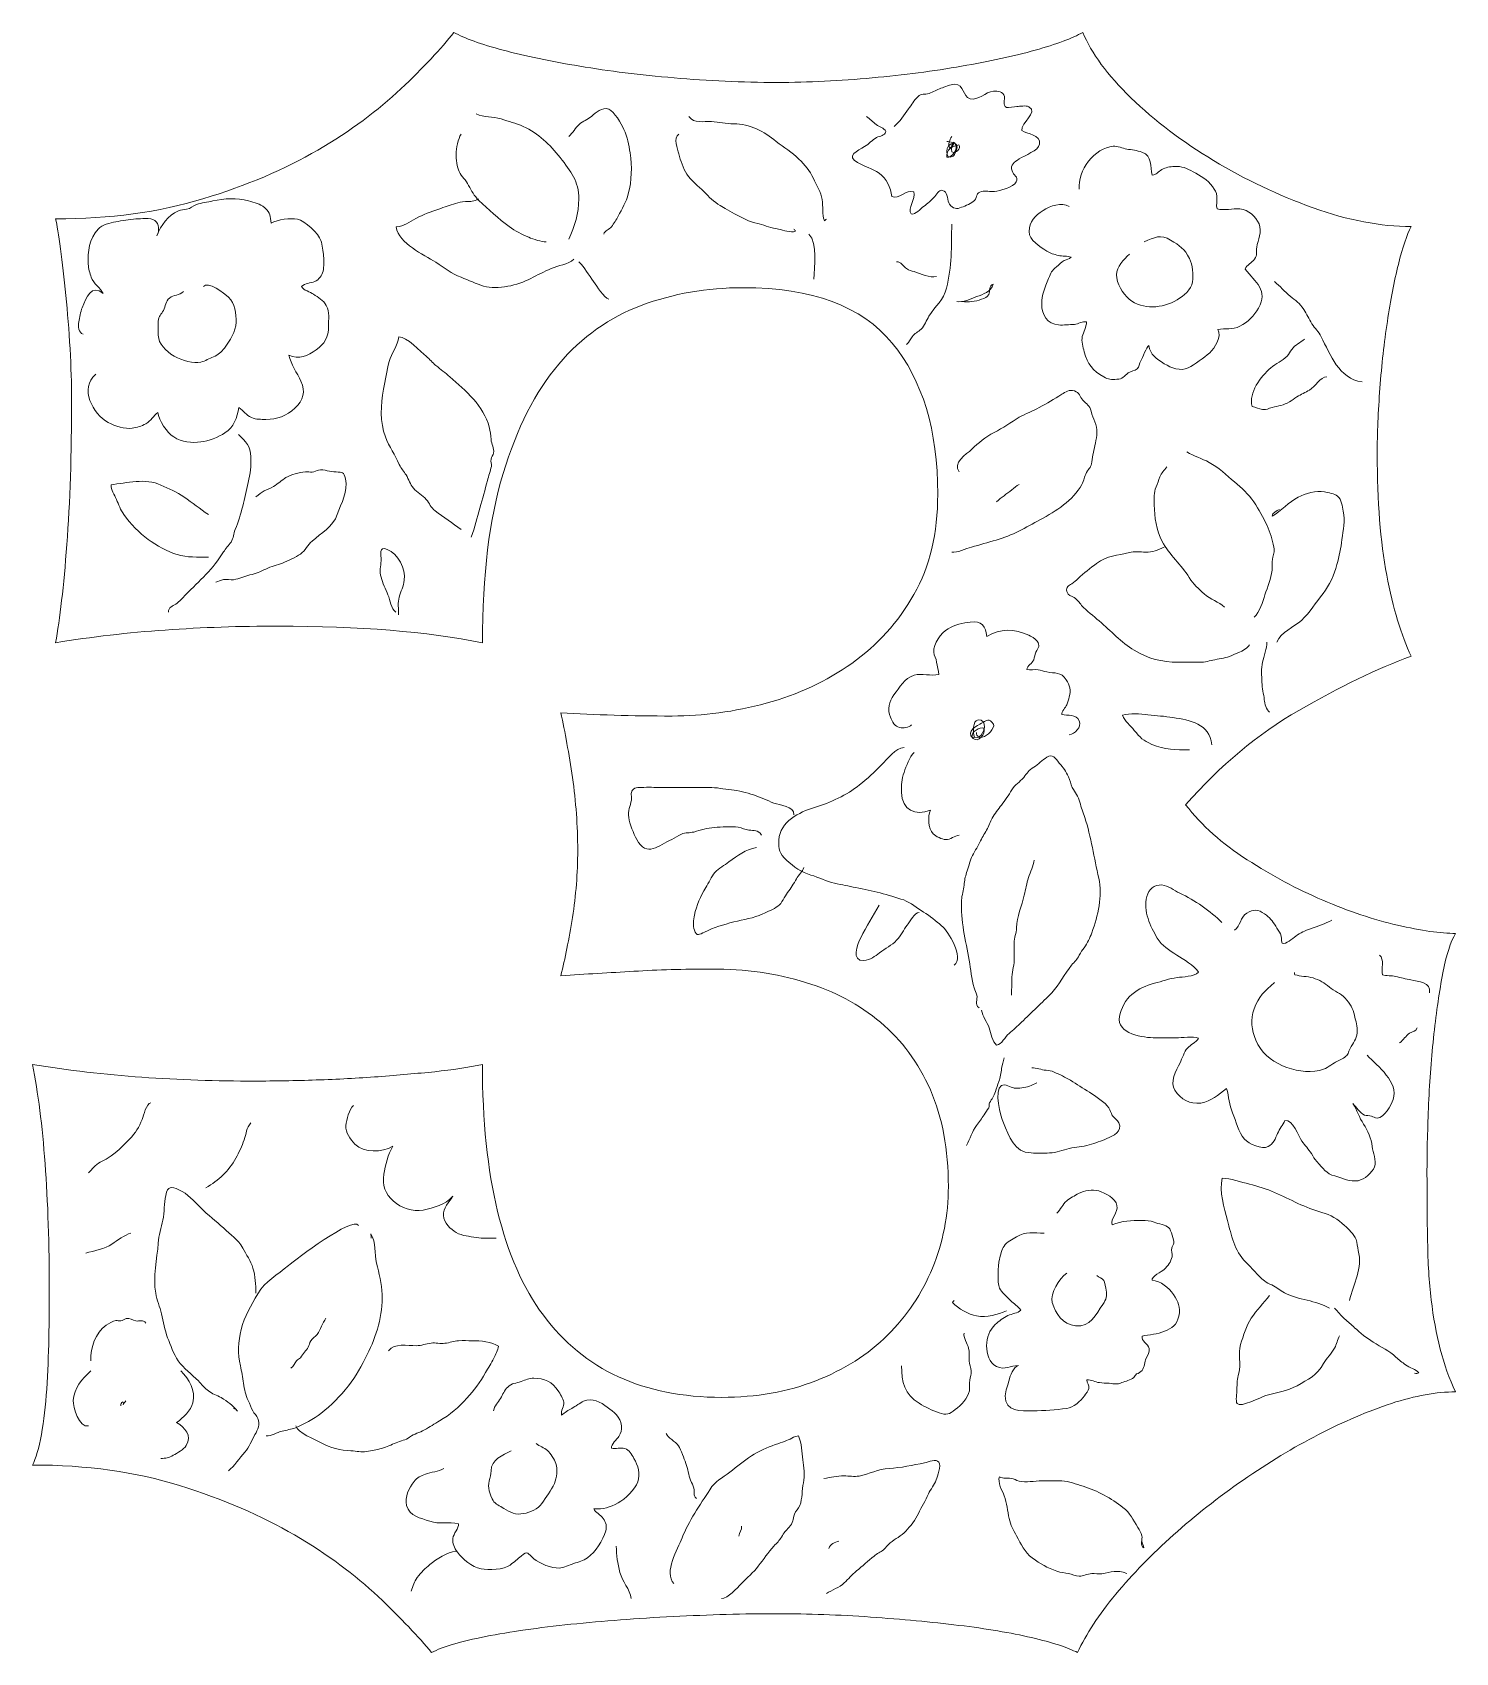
# Model space of a CAD drawing. Header units: millimetres. Extents: x 298.5 to 377.9, y -188.4 to -177.5.
# Drawn here: x 298.54 to 307.94, y -188.29 to -177.59 of the extents above.
import ezdxf

# ---------------------------------------------------------------- set-up
doc = ezdxf.new("R2010")
doc.units = ezdxf.units.MM
doc.header["$MEASUREMENT"] = 0
doc.layers.add('30', color=7, linetype='Continuous', lineweight=0)

msp = doc.modelspace()

# ---------------------------------------------------------------- linework, layer by layer
at = {"layer": '30', "color": 18, "lineweight": 13, "true_color": 0x000000}
msp.add_lwpolyline([(301.256, -184.806)], dxfattribs=at)
for points, knots in [([(298.538, -187.049), (298.562, -187.005), (298.581, -186.938), (298.598, -186.848), (298.614, -186.757), (298.626, -186.657), (298.633, -186.547), (298.64, -186.437), (298.644, -186.325), (298.647, -186.21), (298.649, -186.095), (298.65, -185.994), (298.65, -185.906), (298.65, -185.593), (298.641, -185.311), (298.622, -185.059), (298.604, -184.808), (298.576, -184.589), (298.538, -184.403), (298.776, -184.442), (299.018, -184.47), (299.262, -184.488), (299.507, -184.505), (299.756, -184.513), (300.008, -184.513), (300.138, -184.513), (300.274, -184.511), (300.414, -184.506), (300.554, -184.501), (300.69, -184.494), (300.823, -184.484), (300.956, -184.474), (301.081, -184.463), (301.197, -184.451), (301.314, -184.439), (301.419, -184.423), (301.512, -184.403), (301.512, -185.146), (301.646, -185.698), (301.915, -186.06), (302.183, -186.421), (302.576, -186.602), (303.094, -186.602), (303.322, -186.602), (303.53, -186.566), (303.716, -186.492), (303.903, -186.419), (304.061, -186.319), (304.189, -186.192), (304.317, -186.065), (304.416, -185.917), (304.486, -185.748), (304.556, -185.58), (304.591, -185.4), (304.591, -185.21), (304.591, -184.965), (304.552, -184.753), (304.472, -184.572), (304.393, -184.391), (304.283, -184.242), (304.143, -184.125), (304.003, -184.007), (303.838, -183.92), (303.647, -183.861), (303.455, -183.802), (303.248, -183.773), (303.024, -183.773), (302.842, -183.773), (302.672, -183.778), (302.513, -183.788), (302.354, -183.797), (302.193, -183.807), (302.03, -183.817), (302.058, -183.705), (302.084, -183.576), (302.107, -183.432), (302.13, -183.288), (302.142, -183.14), (302.142, -182.989), (302.142, -182.827), (302.13, -182.667), (302.107, -182.509), (302.084, -182.35), (302.058, -182.207), (302.03, -182.08), (302.254, -182.094), (302.499, -182.102), (302.765, -182.102), (302.97, -182.102), (303.178, -182.074), (303.388, -182.017), (303.598, -181.961), (303.786, -181.873), (303.954, -181.754), (304.122, -181.634), (304.259, -181.482), (304.364, -181.299), (304.469, -181.116), (304.521, -180.895), (304.521, -180.636), (304.521, -180.216), (304.421, -179.883), (304.22, -179.639), (304.02, -179.395), (303.691, -179.273), (303.234, -179.273), (302.996, -179.273), (302.772, -179.312), (302.562, -179.39), (302.352, -179.468), (302.17, -179.597), (302.016, -179.778), (301.862, -179.959), (301.74, -180.2), (301.649, -180.5), (301.558, -180.801), (301.512, -181.173), (301.512, -181.618), (301.148, -181.545), (300.698, -181.508), (300.162, -181.508), (299.91, -181.508), (299.661, -181.517), (299.416, -181.534), (299.171, -181.551), (298.93, -181.579), (298.692, -181.618), (298.72, -181.462), (298.745, -181.245), (298.766, -180.969), (298.787, -180.693), (298.797, -180.372), (298.797, -180.005), (298.797, -179.908), (298.794, -179.798), (298.787, -179.676), (298.78, -179.553), (298.77, -179.436), (298.759, -179.324), (298.747, -179.211), (298.735, -179.109), (298.724, -179.016), (298.712, -178.923), (298.701, -178.857), (298.692, -178.818), (299.051, -178.818), (299.376, -178.774), (299.665, -178.686), (299.954, -178.598), (300.207, -178.491), (300.424, -178.364), (300.641, -178.237), (300.824, -178.102), (300.973, -177.96), (301.123, -177.819), (301.239, -177.694), (301.323, -177.587), (301.393, -177.626), (301.502, -177.665), (301.649, -177.704), (301.796, -177.743), (301.965, -177.778), (302.156, -177.81), (302.347, -177.842), (302.555, -177.868), (302.779, -177.887), (303.003, -177.907), (303.229, -177.917), (303.458, -177.917), (303.668, -177.917), (303.877, -177.907), (304.087, -177.887), (304.297, -177.868), (304.494, -177.842), (304.679, -177.81), (304.863, -177.778), (305.025, -177.743), (305.165, -177.704), (305.305, -177.665), (305.41, -177.626), (305.48, -177.587), (305.536, -177.724), (305.642, -177.868), (305.798, -178.019), (305.955, -178.171), (306.137, -178.309), (306.344, -178.433), (306.552, -178.558), (306.771, -178.662), (307.002, -178.745), (307.233, -178.828), (307.449, -178.869), (307.649, -178.869), (307.621, -178.923), (307.593, -179.006), (307.565, -179.119), (307.537, -179.231), (307.513, -179.357), (307.492, -179.496), (307.471, -179.635), (307.454, -179.782), (307.443, -179.936), (307.431, -180.09), (307.425, -180.235), (307.425, -180.372), (307.425, -180.685), (307.446, -180.951), (307.488, -181.171), (307.53, -181.391), (307.584, -181.569), (307.649, -181.706), (307.425, -181.789), (307.178, -181.909), (306.907, -182.065), (306.637, -182.221), (306.387, -182.429), (306.159, -182.688), (306.266, -182.825), (306.401, -182.946), (306.565, -183.051), (306.728, -183.156), (306.895, -183.245), (307.065, -183.318), (307.235, -183.392), (307.4, -183.447), (307.558, -183.483), (307.717, -183.52), (307.845, -183.538), (307.943, -183.538), (307.91, -183.592), (307.882, -183.679), (307.859, -183.799), (307.836, -183.918), (307.816, -184.053), (307.8, -184.202), (307.783, -184.351), (307.772, -184.505), (307.765, -184.663), (307.758, -184.822), (307.754, -184.968), (307.754, -185.1), (307.754, -185.275), (307.755, -185.433), (307.758, -185.572), (307.76, -185.712), (307.768, -185.84), (307.782, -185.957), (307.796, -186.074), (307.816, -186.183), (307.842, -186.283), (307.867, -186.383), (307.901, -186.478), (307.943, -186.566), (307.817, -186.566), (307.676, -186.591), (307.52, -186.642), (307.363, -186.694), (307.203, -186.762), (307.037, -186.848), (306.871, -186.933), (306.706, -187.033), (306.54, -187.148), (306.374, -187.263), (306.22, -187.384), (306.078, -187.511), (305.936, -187.638), (305.809, -187.769), (305.697, -187.903), (305.585, -188.038), (305.501, -188.166), (305.445, -188.288), (305.38, -188.254), (305.278, -188.221), (305.141, -188.189), (305.003, -188.157), (304.843, -188.13), (304.661, -188.108), (304.479, -188.086), (304.284, -188.068), (304.077, -188.053), (303.869, -188.039), (303.665, -188.031), (303.465, -188.031), (303.241, -188.031), (303.01, -188.038), (302.772, -188.05), (302.534, -188.062), (302.309, -188.079), (302.097, -188.101), (301.884, -188.123), (301.696, -188.15), (301.533, -188.182), (301.37, -188.213), (301.251, -188.249), (301.176, -188.288), (301.092, -188.185), (300.975, -188.062), (300.823, -187.918), (300.671, -187.774), (300.487, -187.638), (300.27, -187.511), (300.053, -187.384), (299.8, -187.275), (299.511, -187.185), (299.222, -187.094), (298.897, -187.049), (298.538, -187.049)], [0, 0, 0, 0, 1, 1, 1, 2, 2, 2, 3, 3, 3, 4, 4, 4, 5, 5, 5, 6, 6, 6, 7, 7, 7, 8, 8, 8, 9, 9, 9, 10, 10, 10, 11, 11, 11, 12, 12, 12, 13, 13, 13, 14, 14, 14, 15, 15, 15, 16, 16, 16, 17, 17, 17, 18, 18, 18, 19, 19, 19, 20, 20, 20, 21, 21, 21, 22, 22, 22, 23, 23, 23, 24, 24, 24, 25, 25, 25, 26, 26, 26, 27, 27, 27, 28, 28, 28, 29, 29, 29, 30, 30, 30, 31, 31, 31, 32, 32, 32, 33, 33, 33, 34, 34, 34, 35, 35, 35, 36, 36, 36, 37, 37, 37, 38, 38, 38, 39, 39, 39, 40, 40, 40, 41, 41, 41, 42, 42, 42, 43, 43, 43, 44, 44, 44, 45, 45, 45, 46, 46, 46, 47, 47, 47, 48, 48, 48, 49, 49, 49, 50, 50, 50, 51, 51, 51, 52, 52, 52, 53, 53, 53, 54, 54, 54, 55, 55, 55, 56, 56, 56, 57, 57, 57, 58, 58, 58, 59, 59, 59, 60, 60, 60, 61, 61, 61, 62, 62, 62, 63, 63, 63, 64, 64, 64, 65, 65, 65, 66, 66, 66, 67, 67, 67, 68, 68, 68, 69, 69, 69, 70, 70, 70, 71, 71, 71, 72, 72, 72, 73, 73, 73, 74, 74, 74, 75, 75, 75, 76, 76, 76, 77, 77, 77, 78, 78, 78, 79, 79, 79, 80, 80, 80, 81, 81, 81, 82, 82, 82, 83, 83, 83, 84, 84, 84, 85, 85, 85, 86, 86, 86, 87, 87, 87, 88, 88, 88, 89, 89, 89, 90, 90, 90, 91, 91, 91, 92, 92, 92, 93, 93, 93, 94, 94, 94, 95, 95, 95, 96, 96, 96, 97, 97, 97, 98, 98, 98, 99, 99, 99, 100, 100, 100, 101, 101, 101, 102, 102, 102, 102]), ([(304.05, -178.142), (304.073, -178.16), (304.093, -178.178), (304.114, -178.196), (304.134, -178.213), (304.165, -178.216), (304.179, -178.241), (304.169, -178.273), (304.14, -178.268), (304.116, -178.281), (304.09, -178.296), (304.066, -178.324), (304.037, -178.341), (303.992, -178.367), (303.912, -178.404), (303.99, -178.446), (304.037, -178.472), (304.087, -178.487), (304.133, -178.517), (304.187, -178.552), (304.208, -178.61), (304.218, -178.67), (304.263, -178.692), (304.313, -178.622), (304.362, -178.64), (304.378, -178.685), (304.319, -178.752), (304.346, -178.786), (304.371, -178.792), (304.408, -178.751), (304.427, -178.737), (304.454, -178.716), (304.479, -178.696), (304.501, -178.671), (304.521, -178.649), (304.531, -178.616), (304.564, -178.635), (304.587, -178.648), (304.584, -178.7), (304.598, -178.721), (304.621, -178.753), (304.647, -178.755), (304.679, -178.742), (304.701, -178.733), (304.748, -178.714), (304.763, -178.697), (304.786, -178.671), (304.772, -178.646), (304.81, -178.637), (304.836, -178.63), (304.868, -178.641), (304.895, -178.638), (304.932, -178.634), (305.021, -178.609), (305.04, -178.573), (305.058, -178.54), (305.02, -178.529), (305.012, -178.502), (304.998, -178.459), (305.027, -178.443), (305.06, -178.422), (305.094, -178.399), (305.187, -178.368), (305.194, -178.325), (305.203, -178.26), (305.11, -178.259), (305.077, -178.235), (305.067, -178.182), (305.189, -178.117), (305.123, -178.078), (305.104, -178.067), (305.064, -178.076), (305.043, -178.076), (305.027, -178.076), (304.988, -178.088), (304.975, -178.082), (304.945, -178.069), (304.968, -178.029), (304.962, -178.009), (304.953, -177.977), (304.918, -177.973), (304.89, -177.975), (304.837, -177.979), (304.786, -178.039), (304.736, -178.025), (304.681, -178.01), (304.701, -177.931), (304.63, -177.929), (304.607, -177.929), (304.565, -177.948), (304.542, -177.955), (304.516, -177.964), (304.49, -177.982), (304.464, -177.99), (304.431, -178), (304.417, -177.986), (304.389, -178.012), (304.364, -178.036), (304.347, -178.065), (304.328, -178.092), (304.298, -178.133), (304.272, -178.177), (304.232, -178.208)], [0, 0, 0, 0, 1, 1, 1, 2, 2, 2, 3, 3, 3, 4, 4, 4, 5, 5, 5, 6, 6, 6, 7, 7, 7, 8, 8, 8, 9, 9, 9, 10, 10, 10, 11, 11, 11, 12, 12, 12, 13, 13, 13, 14, 14, 14, 15, 15, 15, 16, 16, 16, 17, 17, 17, 18, 18, 18, 19, 19, 19, 20, 20, 20, 21, 21, 21, 22, 22, 22, 23, 23, 23, 24, 24, 24, 25, 25, 25, 26, 26, 26, 27, 27, 27, 28, 28, 28, 29, 29, 29, 30, 30, 30, 31, 31, 31, 32, 32, 32, 33, 33, 33, 34, 34, 34, 34]), ([(301.471, -178.125), (301.524, -178.149), (301.58, -178.14), (301.635, -178.158), (301.686, -178.175), (301.732, -178.186), (301.781, -178.208), (301.885, -178.255), (301.955, -178.325), (302.026, -178.414), (302.097, -178.504), (302.149, -178.57), (302.149, -178.687), (302.149, -178.78), (302.123, -178.869), (302.083, -178.952)], [0, 0, 0, 0, 1, 1, 1, 2, 2, 2, 3, 3, 3, 4, 4, 4, 5, 5, 5, 5]), ([(302.083, -178.274), (302.108, -178.25), (302.127, -178.218), (302.152, -178.195), (302.176, -178.173), (302.207, -178.162), (302.232, -178.142), (302.264, -178.116), (302.3, -178.077), (302.347, -178.094), (302.383, -178.107), (302.429, -178.191), (302.447, -178.228), (302.469, -178.277), (302.48, -178.33), (302.488, -178.382), (302.502, -178.474), (302.499, -178.564), (302.476, -178.654), (302.463, -178.704), (302.434, -178.755), (302.409, -178.8), (302.397, -178.822), (302.381, -178.85), (302.365, -178.87), (302.348, -178.889), (302.321, -178.895), (302.314, -178.919)], [0, 0, 0, 0, 1, 1, 1, 2, 2, 2, 3, 3, 3, 4, 4, 4, 5, 5, 5, 6, 6, 6, 7, 7, 7, 8, 8, 8, 9, 9, 9, 9]), ([(302.876, -178.142), (302.914, -178.191), (302.97, -178.173), (303.025, -178.175), (303.076, -178.177), (303.121, -178.192), (303.173, -178.191), (303.278, -178.19), (303.374, -178.241), (303.454, -178.307), (303.505, -178.349), (303.557, -178.376), (303.604, -178.423), (303.644, -178.463), (303.674, -178.499), (303.699, -178.551), (303.721, -178.596), (303.749, -178.642), (303.757, -178.691), (303.765, -178.738), (303.755, -178.788), (303.772, -178.831), (303.777, -178.827), (303.781, -178.823), (303.786, -178.82)], [0, 0, 0, 0, 1, 1, 1, 2, 2, 2, 3, 3, 3, 4, 4, 4, 5, 5, 5, 6, 6, 6, 7, 7, 7, 8, 8, 8, 8]), ([(301.371, -178.258), (301.351, -178.29), (301.339, -178.352), (301.338, -178.39), (301.337, -178.423), (301.344, -178.478), (301.358, -178.506), (301.374, -178.539), (301.404, -178.562), (301.421, -178.597), (301.439, -178.633), (301.458, -178.668), (301.489, -178.696), (301.553, -178.756), (301.618, -178.818), (301.689, -178.869), (301.728, -178.897), (301.774, -178.924), (301.818, -178.94), (301.85, -178.952), (301.9, -178.972), (301.934, -178.969)], [0, 0, 0, 0, 1, 1, 1, 2, 2, 2, 3, 3, 3, 4, 4, 4, 5, 5, 5, 6, 6, 6, 7, 7, 7, 7]), ([(302.81, -178.258), (302.773, -178.285), (302.8, -178.354), (302.81, -178.389), (302.822, -178.433), (302.838, -178.484), (302.863, -178.522), (302.891, -178.565), (302.939, -178.602), (302.975, -178.638), (303.01, -178.673), (303.041, -178.707), (303.084, -178.731), (303.173, -178.78), (303.24, -178.829), (303.34, -178.852), (303.383, -178.863), (303.423, -178.879), (303.468, -178.886), (303.503, -178.893), (303.546, -178.911), (303.582, -178.9), (303.578, -178.895), (303.574, -178.89), (303.571, -178.886)], [0, 0, 0, 0, 1, 1, 1, 2, 2, 2, 3, 3, 3, 4, 4, 4, 5, 5, 5, 6, 6, 6, 7, 7, 7, 8, 8, 8, 8]), ([(304.613, -178.274), (304.601, -178.299), (304.587, -178.325), (304.599, -178.352), (304.614, -178.343), (304.627, -178.33), (304.627, -178.312), (304.608, -178.328), (304.607, -178.354), (304.615, -178.376), (304.64, -178.391), (304.679, -178.352), (304.661, -178.329), (304.623, -178.338), (304.573, -178.36), (304.581, -178.41), (304.613, -178.424), (304.667, -178.344), (304.631, -178.316), (304.563, -178.319), (304.566, -178.439), (304.622, -178.405), (304.634, -178.398), (304.651, -178.352), (304.648, -178.338), (304.643, -178.314), (304.601, -178.31), (304.58, -178.307)], [0, 0, 0, 0, 1, 1, 1, 2, 2, 2, 3, 3, 3, 4, 4, 4, 5, 5, 5, 6, 6, 6, 7, 7, 7, 8, 8, 8, 9, 9, 9, 9]), ([(305.39, -178.737), (305.337, -178.707), (305.265, -178.731), (305.217, -178.763), (305.164, -178.798), (305.124, -178.835), (305.125, -178.902), (305.125, -178.959), (305.196, -179.002), (305.241, -179.031), (305.263, -179.046), (305.292, -179.053), (305.317, -179.06), (305.344, -179.067), (305.377, -179.062), (305.402, -179.071), (305.389, -179.084), (305.372, -179.086), (305.357, -179.094), (305.336, -179.105), (305.324, -179.121), (305.306, -179.135), (305.271, -179.162), (305.27, -179.171), (305.253, -179.213), (305.23, -179.273), (305.208, -179.317), (305.208, -179.382), (305.207, -179.452), (305.245, -179.514), (305.32, -179.519), (305.353, -179.521), (305.39, -179.517), (305.424, -179.515), (305.451, -179.513), (305.478, -179.492), (305.504, -179.499), (305.504, -179.533), (305.483, -179.564), (305.476, -179.596), (305.469, -179.627), (305.481, -179.666), (305.489, -179.696), (305.509, -179.777), (305.547, -179.822), (305.618, -179.862), (305.647, -179.879), (305.67, -179.88), (305.704, -179.878), (305.742, -179.877), (305.751, -179.858), (305.78, -179.836), (305.796, -179.824), (305.825, -179.822), (305.838, -179.809), (305.853, -179.795), (305.854, -179.773), (305.863, -179.756), (305.874, -179.735), (305.901, -179.667), (305.915, -179.654), (305.927, -179.718), (305.965, -179.742), (306.018, -179.775), (306.064, -179.803), (306.126, -179.827), (306.175, -179.802), (306.223, -179.779), (306.278, -179.737), (306.318, -179.703), (306.351, -179.675), (306.401, -179.592), (306.371, -179.55), (306.423, -179.538), (306.467, -179.554), (306.518, -179.527), (306.57, -179.501), (306.611, -179.457), (306.64, -179.407), (306.708, -179.292), (306.618, -179.235), (306.553, -179.151), (306.563, -179.121), (306.597, -179.109), (306.615, -179.084), (306.637, -179.054), (306.623, -179.04), (306.629, -179.005), (306.637, -178.958), (306.665, -178.903), (306.644, -178.852), (306.622, -178.801), (306.574, -178.758), (306.518, -178.753), (306.47, -178.748), (306.414, -178.765), (306.367, -178.752), (306.36, -178.726), (306.367, -178.697), (306.366, -178.671), (306.364, -178.638), (306.354, -178.631), (306.336, -178.605), (306.305, -178.558), (306.257, -178.534), (306.208, -178.507), (306.168, -178.484), (306.134, -178.469), (306.085, -178.472), (306.056, -178.474), (306.027, -178.478), (306.001, -178.493), (305.978, -178.506), (305.966, -178.529), (305.938, -178.529), (305.921, -178.475), (305.942, -178.402), (305.87, -178.377), (305.839, -178.366), (305.802, -178.363), (305.77, -178.357), (305.743, -178.352), (305.708, -178.337), (305.681, -178.339), (305.558, -178.346), (305.442, -178.502), (305.456, -178.621)], [0, 0, 0, 0, 1, 1, 1, 2, 2, 2, 3, 3, 3, 4, 4, 4, 5, 5, 5, 6, 6, 6, 7, 7, 7, 8, 8, 8, 9, 9, 9, 10, 10, 10, 11, 11, 11, 12, 12, 12, 13, 13, 13, 14, 14, 14, 15, 15, 15, 16, 16, 16, 17, 17, 17, 18, 18, 18, 19, 19, 19, 20, 20, 20, 21, 21, 21, 22, 22, 22, 23, 23, 23, 24, 24, 24, 25, 25, 25, 26, 26, 26, 27, 27, 27, 28, 28, 28, 29, 29, 29, 30, 30, 30, 31, 31, 31, 32, 32, 32, 33, 33, 33, 34, 34, 34, 35, 35, 35, 36, 36, 36, 37, 37, 37, 38, 38, 38, 39, 39, 39, 40, 40, 40, 41, 41, 41, 42, 42, 42, 42]), ([(298.957, -179.845), (298.846, -179.937), (298.938, -180.107), (299.04, -180.164), (299.085, -180.189), (299.15, -180.207), (299.198, -180.201), (299.229, -180.197), (299.26, -180.187), (299.288, -180.172), (299.323, -180.152), (299.336, -180.12), (299.368, -180.097), (299.374, -180.149), (299.427, -180.23), (299.473, -180.259), (299.526, -180.292), (299.591, -180.299), (299.651, -180.292), (299.701, -180.287), (299.768, -180.259), (299.811, -180.232), (299.871, -180.196), (299.89, -180.128), (299.902, -180.065), (299.934, -180.086), (299.95, -180.116), (299.986, -180.131), (300.018, -180.144), (300.048, -180.142), (300.081, -180.143), (300.156, -180.143), (300.217, -180.12), (300.273, -180.068), (300.328, -180.017), (300.345, -179.959), (300.313, -179.891), (300.287, -179.834), (300.247, -179.78), (300.232, -179.719), (300.301, -179.751), (300.357, -179.722), (300.414, -179.683), (300.467, -179.647), (300.496, -179.596), (300.495, -179.53), (300.494, -179.483), (300.504, -179.434), (300.48, -179.391), (300.461, -179.356), (300.428, -179.336), (300.395, -179.316), (300.374, -179.302), (300.33, -179.289), (300.317, -179.266), (300.339, -179.24), (300.376, -179.245), (300.404, -179.232), (300.433, -179.219), (300.451, -179.194), (300.459, -179.163), (300.466, -179.136), (300.466, -179.092), (300.463, -179.064), (300.459, -179.034), (300.452, -178.99), (300.445, -178.962), (300.432, -178.916), (300.336, -178.83), (300.29, -178.82), (300.243, -178.811), (300.158, -178.823), (300.117, -178.847), (300.104, -178.8), (300.116, -178.781), (300.074, -178.745), (300.04, -178.716), (300.008, -178.711), (299.966, -178.7), (299.89, -178.679), (299.806, -178.682), (299.73, -178.7), (299.696, -178.708), (299.655, -178.711), (299.623, -178.724), (299.594, -178.735), (299.588, -178.749), (299.556, -178.754), (299.535, -178.758), (299.524, -178.756), (299.503, -178.766), (299.432, -178.797), (299.39, -178.858), (299.361, -178.93), (299.379, -178.9), (299.377, -178.85), (299.347, -178.828), (299.319, -178.808), (299.256, -178.818), (299.222, -178.819), (299.179, -178.821), (299.131, -178.83), (299.089, -178.838), (299.052, -178.845), (298.998, -178.857), (298.972, -178.886), (298.915, -178.948), (298.902, -179.038), (298.907, -179.118), (298.909, -179.145), (298.917, -179.178), (298.927, -179.204), (298.943, -179.247), (298.986, -179.272), (299.006, -179.311), (298.927, -179.245), (298.895, -179.34), (298.867, -179.405), (298.856, -179.432), (298.85, -179.47), (298.845, -179.498), (298.839, -179.527), (298.843, -179.571), (298.874, -179.58)], [0, 0, 0, 0, 1, 1, 1, 2, 2, 2, 3, 3, 3, 4, 4, 4, 5, 5, 5, 6, 6, 6, 7, 7, 7, 8, 8, 8, 9, 9, 9, 10, 10, 10, 11, 11, 11, 12, 12, 12, 13, 13, 13, 14, 14, 14, 15, 15, 15, 16, 16, 16, 17, 17, 17, 18, 18, 18, 19, 19, 19, 20, 20, 20, 21, 21, 21, 22, 22, 22, 23, 23, 23, 24, 24, 24, 25, 25, 25, 26, 26, 26, 27, 27, 27, 28, 28, 28, 29, 29, 29, 30, 30, 30, 31, 31, 31, 32, 32, 32, 33, 33, 33, 34, 34, 34, 35, 35, 35, 36, 36, 36, 37, 37, 37, 38, 38, 38, 39, 39, 39, 40, 40, 40, 41, 41, 41, 41]), ([(301.487, -178.687), (301.454, -178.702), (301.436, -178.705), (301.401, -178.704), (301.371, -178.703), (301.357, -178.712), (301.335, -178.717), (301.296, -178.726), (301.262, -178.741), (301.223, -178.754), (301.172, -178.77), (301.121, -178.79), (301.073, -178.815), (301.029, -178.838), (300.995, -178.867), (300.942, -178.871), (300.963, -178.986), (301.119, -179.05), (301.205, -179.105), (301.264, -179.142), (301.305, -179.18), (301.371, -179.204), (301.42, -179.222), (301.471, -179.249), (301.52, -179.263), (301.614, -179.289), (301.747, -179.256), (301.831, -179.213), (301.876, -179.189), (301.919, -179.167), (301.967, -179.146), (302.014, -179.124), (302.077, -179.122), (302.116, -179.084)], [0, 0, 0, 0, 1, 1, 1, 2, 2, 2, 3, 3, 3, 4, 4, 4, 5, 5, 5, 6, 6, 6, 7, 7, 7, 8, 8, 8, 9, 9, 9, 10, 10, 10, 11, 11, 11, 11]), ([(304.613, -178.853), (304.613, -178.996), (304.613, -179.137), (304.579, -179.275), (304.56, -179.354), (304.505, -179.394), (304.463, -179.461), (304.445, -179.49), (304.436, -179.523), (304.411, -179.547), (304.39, -179.568), (304.369, -179.572), (304.351, -179.597), (304.338, -179.615), (304.334, -179.632), (304.315, -179.647)], [0, 0, 0, 0, 1, 1, 1, 2, 2, 2, 3, 3, 3, 4, 4, 4, 5, 5, 5, 5]), ([(305.787, -179.051), (305.75, -179.088), (305.704, -179.134), (305.703, -179.187), (305.702, -179.244), (305.743, -179.311), (305.786, -179.348), (305.875, -179.423), (306.008, -179.409), (306.102, -179.353), (306.145, -179.327), (306.197, -179.287), (306.205, -179.234), (306.212, -179.188), (306.204, -179.122), (306.184, -179.081), (306.151, -179.014), (306.121, -178.997), (306.06, -178.958), (305.995, -178.918), (305.951, -178.941), (305.886, -178.969)], [0, 0, 0, 0, 1, 1, 1, 2, 2, 2, 3, 3, 3, 4, 4, 4, 5, 5, 5, 6, 6, 6, 7, 7, 7, 7]), ([(302.149, -179.101), (302.19, -179.142), (302.213, -179.188), (302.247, -179.233), (302.271, -179.264), (302.313, -179.339), (302.347, -179.349)], [0, 0, 0, 0, 1, 1, 1, 2, 2, 2, 2]), ([(304.513, -179.2), (304.468, -179.208), (304.407, -179.183), (304.365, -179.167), (304.347, -179.161), (304.331, -179.158), (304.315, -179.147), (304.293, -179.133), (304.278, -179.1), (304.249, -179.101)], [0, 0, 0, 0, 1, 1, 1, 2, 2, 2, 3, 3, 3, 3]), ([(299.536, -179.299), (299.51, -179.325), (299.47, -179.319), (299.444, -179.341), (299.42, -179.362), (299.418, -179.396), (299.404, -179.423), (299.389, -179.449), (299.373, -179.46), (299.37, -179.494), (299.367, -179.524), (299.369, -179.557), (299.37, -179.587), (299.374, -179.698), (299.552, -179.783), (299.652, -179.764), (299.679, -179.758), (299.709, -179.739), (299.735, -179.729), (299.765, -179.718), (299.787, -179.698), (299.807, -179.672), (299.845, -179.623), (299.882, -179.564), (299.884, -179.501), (299.885, -179.446), (299.878, -179.376), (299.834, -179.336), (299.808, -179.312), (299.696, -179.223), (299.668, -179.266)], [0, 0, 0, 0, 1, 1, 1, 2, 2, 2, 3, 3, 3, 4, 4, 4, 5, 5, 5, 6, 6, 6, 7, 7, 7, 8, 8, 8, 9, 9, 9, 10, 10, 10, 10]), ([(306.746, -179.233), (306.784, -179.262), (306.812, -179.299), (306.849, -179.329), (306.886, -179.358), (306.912, -179.375), (306.94, -179.416), (306.961, -179.446), (306.973, -179.48), (306.993, -179.511), (307.013, -179.542), (307.038, -179.563), (307.055, -179.597), (307.116, -179.715), (307.17, -179.873), (307.325, -179.895)], [0, 0, 0, 0, 1, 1, 1, 2, 2, 2, 3, 3, 3, 4, 4, 4, 5, 5, 5, 5]), ([(304.679, -179.365), (304.728, -179.366), (304.766, -179.368), (304.811, -179.349), (304.832, -179.34), (304.846, -179.34), (304.858, -179.317), (304.869, -179.295), (304.856, -179.259), (304.888, -179.25), (304.871, -179.3), (304.823, -179.316), (304.778, -179.332), (304.74, -179.346), (304.685, -179.372), (304.646, -179.365)], [0, 0, 0, 0, 1, 1, 1, 2, 2, 2, 3, 3, 3, 4, 4, 4, 5, 5, 5, 5]), ([(301.371, -180.87), (301.316, -180.826), (301.254, -180.791), (301.199, -180.746), (301.171, -180.724), (301.163, -180.698), (301.141, -180.672), (301.117, -180.642), (301.08, -180.627), (301.056, -180.597), (301.035, -180.571), (301.026, -180.539), (301.008, -180.51), (300.993, -180.486), (300.975, -180.468), (300.963, -180.441), (300.934, -180.377), (300.897, -180.324), (300.871, -180.258), (300.834, -180.162), (300.84, -180.043), (300.859, -179.944), (300.87, -179.884), (300.879, -179.822), (300.896, -179.761), (300.912, -179.704), (300.95, -179.657), (300.96, -179.598), (301.011, -179.593), (301.104, -179.698), (301.141, -179.726), (301.166, -179.745), (301.18, -179.767), (301.205, -179.787), (301.236, -179.812), (301.267, -179.836), (301.297, -179.862), (301.401, -179.951), (301.521, -180.055), (301.557, -180.192), (301.565, -180.222), (301.567, -180.245), (301.569, -180.275), (301.572, -180.306), (301.591, -180.334), (301.586, -180.365), (301.583, -180.38), (301.572, -180.391), (301.569, -180.406), (301.566, -180.421), (301.573, -180.438), (301.571, -180.453), (301.566, -180.483), (301.553, -180.517), (301.545, -180.546), (301.529, -180.608), (301.515, -180.667), (301.495, -180.728), (301.474, -180.793), (301.465, -180.856), (301.438, -180.92)], [0, 0, 0, 0, 1, 1, 1, 2, 2, 2, 3, 3, 3, 4, 4, 4, 5, 5, 5, 6, 6, 6, 7, 7, 7, 8, 8, 8, 9, 9, 9, 10, 10, 10, 11, 11, 11, 12, 12, 12, 13, 13, 13, 14, 14, 14, 15, 15, 15, 16, 16, 16, 17, 17, 17, 18, 18, 18, 19, 19, 19, 20, 20, 20, 20]), ([(306.944, -179.613), (306.916, -179.636), (306.882, -179.65), (306.86, -179.68), (306.848, -179.696), (306.843, -179.712), (306.829, -179.726), (306.799, -179.755), (306.754, -179.775), (306.721, -179.803), (306.657, -179.858), (306.572, -179.967), (306.599, -180.058), (306.624, -180.06), (306.643, -180.075), (306.667, -180.078), (306.697, -180.082), (306.704, -180.07), (306.73, -180.064), (306.772, -180.054), (306.807, -180.049), (306.845, -180.027), (306.862, -180.018), (306.877, -180.005), (306.894, -179.994), (306.922, -179.977), (306.95, -179.965), (306.978, -179.949), (307.015, -179.928), (307.047, -179.861), (307.093, -179.862)], [0, 0, 0, 0, 1, 1, 1, 2, 2, 2, 3, 3, 3, 4, 4, 4, 5, 5, 5, 6, 6, 6, 7, 7, 7, 8, 8, 8, 9, 9, 9, 10, 10, 10, 10]), ([(304.662, -180.49), (304.615, -180.431), (304.712, -180.372), (304.745, -180.341), (304.793, -180.298), (304.834, -180.259), (304.893, -180.229), (304.952, -180.2), (305.004, -180.164), (305.06, -180.129), (305.101, -180.104), (305.149, -180.089), (305.191, -180.065), (305.242, -180.036), (305.291, -180.008), (305.34, -179.977), (305.367, -179.96), (305.389, -179.944), (305.424, -179.955), (305.457, -179.966), (305.46, -179.992), (305.48, -180.015), (305.507, -180.046), (305.523, -180.047), (305.535, -180.089), (305.542, -180.116), (305.548, -180.134), (305.56, -180.159), (305.581, -180.205), (305.572, -180.253), (305.563, -180.3), (305.556, -180.341), (305.542, -180.383), (305.539, -180.424), (305.535, -180.461), (305.523, -180.461), (305.505, -180.494), (305.489, -180.52), (305.488, -180.546), (305.473, -180.573), (305.413, -180.679), (305.303, -180.749), (305.199, -180.805), (305.103, -180.856), (305.013, -180.911), (304.907, -180.94), (304.852, -180.955), (304.799, -180.972), (304.744, -180.986), (304.708, -180.995), (304.65, -181.027), (304.613, -181.019)], [0, 0, 0, 0, 1, 1, 1, 2, 2, 2, 3, 3, 3, 4, 4, 4, 5, 5, 5, 6, 6, 6, 7, 7, 7, 8, 8, 8, 9, 9, 9, 10, 10, 10, 11, 11, 11, 12, 12, 12, 13, 13, 13, 14, 14, 14, 15, 15, 15, 16, 16, 16, 17, 17, 17, 17]), ([(299.9, -180.242), (299.948, -180.291), (299.981, -180.319), (299.982, -180.39), (299.984, -180.452), (299.978, -180.501), (299.965, -180.56), (299.942, -180.664), (299.919, -180.77), (299.879, -180.869), (299.866, -180.899), (299.868, -180.926), (299.851, -180.953), (299.837, -180.975), (299.816, -180.996), (299.801, -181.018), (299.765, -181.073), (299.731, -181.122), (299.685, -181.168), (299.641, -181.212), (299.596, -181.256), (299.552, -181.3), (299.531, -181.322), (299.511, -181.345), (299.486, -181.363), (299.465, -181.378), (299.436, -181.382), (299.437, -181.416)], [0, 0, 0, 0, 1, 1, 1, 2, 2, 2, 3, 3, 3, 4, 4, 4, 5, 5, 5, 6, 6, 6, 7, 7, 7, 8, 8, 8, 9, 9, 9, 9]), ([(306.167, -180.358), (306.215, -180.386), (306.266, -180.4), (306.315, -180.427), (306.374, -180.459), (306.432, -180.512), (306.482, -180.556), (306.53, -180.598), (306.574, -180.634), (306.61, -180.688), (306.642, -180.738), (306.671, -180.791), (306.697, -180.844), (306.719, -180.891), (306.73, -180.937), (306.742, -180.986), (306.75, -181.019), (306.739, -181.033), (306.733, -181.065), (306.728, -181.091), (306.733, -181.113), (306.73, -181.139), (306.724, -181.194), (306.701, -181.248), (306.683, -181.301), (306.668, -181.347), (306.649, -181.415), (306.613, -181.449)], [0, 0, 0, 0, 1, 1, 1, 2, 2, 2, 3, 3, 3, 4, 4, 4, 5, 5, 5, 6, 6, 6, 7, 7, 7, 8, 8, 8, 9, 9, 9, 9]), ([(299.701, -180.771), (299.647, -180.733), (299.593, -180.694), (299.54, -180.655), (299.491, -180.62), (299.441, -180.603), (299.387, -180.577), (299.288, -180.528), (299.159, -180.563), (299.058, -180.574), (299.057, -180.61), (299.08, -180.64), (299.094, -180.671), (299.109, -180.706), (299.12, -180.74), (299.143, -180.771), (299.188, -180.833), (299.244, -180.892), (299.304, -180.936), (299.354, -180.973), (299.435, -181.019), (299.495, -181.036), (299.562, -181.056), (299.63, -181.052), (299.701, -181.052)], [0, 0, 0, 0, 1, 1, 1, 2, 2, 2, 3, 3, 3, 4, 4, 4, 5, 5, 5, 6, 6, 6, 7, 7, 7, 8, 8, 8, 8]), ([(300.015, -180.655), (300.053, -180.617), (300.087, -180.611), (300.132, -180.585), (300.16, -180.569), (300.185, -180.544), (300.214, -180.527), (300.248, -180.506), (300.302, -180.493), (300.342, -180.489), (300.357, -180.487), (300.373, -180.492), (300.388, -180.491), (300.402, -180.489), (300.416, -180.478), (300.429, -180.477), (300.466, -180.472), (300.507, -180.49), (300.545, -180.49), (300.587, -180.491), (300.597, -180.489), (300.607, -180.536), (300.626, -180.618), (300.579, -180.696), (300.553, -180.771), (300.525, -180.851), (300.447, -180.894), (300.387, -180.946), (300.358, -180.971), (300.342, -181.009), (300.31, -181.032), (300.278, -181.054), (300.227, -181.077), (300.191, -181.092), (300.155, -181.107), (300.117, -181.113), (300.081, -181.131), (300.044, -181.149), (300.016, -181.161), (299.976, -181.17), (299.94, -181.178), (299.904, -181.195), (299.868, -181.202), (299.846, -181.206), (299.822, -181.196), (299.8, -181.2), (299.782, -181.203), (299.769, -181.215), (299.751, -181.218)], [0, 0, 0, 0, 1, 1, 1, 2, 2, 2, 3, 3, 3, 4, 4, 4, 5, 5, 5, 6, 6, 6, 7, 7, 7, 8, 8, 8, 9, 9, 9, 10, 10, 10, 11, 11, 11, 12, 12, 12, 13, 13, 13, 14, 14, 14, 15, 15, 15, 16, 16, 16, 16]), ([(306.035, -180.457), (306.019, -180.479), (305.998, -180.497), (305.988, -180.523), (305.98, -180.546), (305.974, -180.566), (305.964, -180.589), (305.947, -180.627), (305.952, -180.665), (305.952, -180.706), (305.952, -180.79), (305.967, -180.874), (306.005, -180.949), (306.05, -181.038), (306.132, -181.103), (306.183, -181.188), (306.208, -181.231), (306.247, -181.262), (306.282, -181.296), (306.321, -181.333), (306.378, -181.347), (306.415, -181.383)], [0, 0, 0, 0, 1, 1, 1, 2, 2, 2, 3, 3, 3, 4, 4, 4, 5, 5, 5, 6, 6, 6, 7, 7, 7, 7]), ([(304.91, -180.688), (304.942, -180.656), (304.975, -180.636), (305.011, -180.609), (305.027, -180.597), (305.04, -180.577), (305.059, -180.573)], [0, 0, 0, 0, 1, 1, 1, 2, 2, 2, 2]), ([(306.779, -180.738), (306.762, -180.747), (306.729, -180.759), (306.73, -180.783), (306.79, -180.748), (306.842, -180.688), (306.903, -180.657), (306.951, -180.632), (307.021, -180.612), (307.076, -180.621), (307.102, -180.626), (307.143, -180.634), (307.162, -180.649), (307.191, -180.672), (307.193, -180.716), (307.2, -180.748), (307.217, -180.816), (307.199, -180.87), (307.192, -180.937), (307.187, -180.991), (307.172, -181.048), (307.159, -181.102), (307.143, -181.168), (307.109, -181.238), (307.067, -181.292), (307.018, -181.354), (306.984, -181.416), (306.924, -181.47), (306.875, -181.515), (306.787, -181.548), (306.762, -181.614)], [0, 0, 0, 0, 1, 1, 1, 2, 2, 2, 3, 3, 3, 4, 4, 4, 5, 5, 5, 6, 6, 6, 7, 7, 7, 8, 8, 8, 9, 9, 9, 10, 10, 10, 10]), ([(300.941, -181.416), (300.906, -181.393), (300.904, -181.338), (300.888, -181.301), (300.871, -181.265), (300.853, -181.223), (300.842, -181.185), (300.83, -181.147), (300.841, -181.114), (300.842, -181.076), (300.844, -181.035), (300.826, -180.98), (300.883, -181.001), (300.959, -181.029), (301.003, -181.132), (300.996, -181.205), (300.992, -181.245), (300.972, -181.278), (300.962, -181.316), (300.952, -181.352), (300.958, -181.395), (300.958, -181.433)], [0, 0, 0, 0, 1, 1, 1, 2, 2, 2, 3, 3, 3, 4, 4, 4, 5, 5, 5, 6, 6, 6, 7, 7, 7, 7]), ([(306.018, -180.986), (305.971, -181.006), (305.944, -181.02), (305.894, -181.019), (305.86, -181.019), (305.82, -181.014), (305.787, -181.023), (305.712, -181.042), (305.637, -181.042), (305.571, -181.094), (305.532, -181.125), (305.483, -181.158), (305.448, -181.193), (305.433, -181.21), (305.425, -181.215), (305.406, -181.229), (305.387, -181.244), (305.365, -181.245), (305.375, -181.28), (305.383, -181.309), (305.403, -181.307), (305.423, -181.32), (305.445, -181.336), (305.455, -181.351), (305.472, -181.371), (305.506, -181.409), (305.549, -181.44), (305.588, -181.474), (305.666, -181.541), (305.732, -181.614), (305.82, -181.668), (305.908, -181.722), (306.004, -181.747), (306.108, -181.747), (306.155, -181.746), (306.203, -181.746), (306.251, -181.747), (306.29, -181.747), (306.316, -181.736), (306.353, -181.73), (306.392, -181.723), (306.426, -181.719), (306.464, -181.702), (306.491, -181.69), (306.575, -181.659), (306.58, -181.631)], [0, 0, 0, 0, 1, 1, 1, 2, 2, 2, 3, 3, 3, 4, 4, 4, 5, 5, 5, 6, 6, 6, 7, 7, 7, 8, 8, 8, 9, 9, 9, 10, 10, 10, 11, 11, 11, 12, 12, 12, 13, 13, 13, 14, 14, 14, 15, 15, 15, 15]), ([(304.348, -182.16), (304.331, -182.18), (304.293, -182.183), (304.269, -182.178), (304.236, -182.171), (304.222, -182.141), (304.209, -182.11), (304.187, -182.06), (304.198, -182.005), (304.231, -181.962), (304.271, -181.912), (304.299, -181.853), (304.365, -181.833), (304.416, -181.817), (304.476, -181.84), (304.528, -181.828), (304.528, -181.801), (304.516, -181.773), (304.513, -181.746), (304.511, -181.723), (304.497, -181.703), (304.495, -181.681), (304.491, -181.622), (304.542, -181.554), (304.589, -181.525), (304.627, -181.501), (304.693, -181.487), (304.736, -181.481), (304.813, -181.471), (304.837, -181.511), (304.846, -181.576), (304.933, -181.524), (305.031, -181.523), (305.122, -181.569), (305.136, -181.576), (305.166, -181.591), (305.176, -181.605), (305.201, -181.638), (305.185, -181.65), (305.17, -181.68), (305.163, -181.697), (305.161, -181.714), (305.155, -181.73), (305.145, -181.756), (305.115, -181.768), (305.109, -181.794), (305.134, -181.801), (305.158, -181.792), (305.184, -181.796), (305.204, -181.799), (305.221, -181.808), (305.241, -181.811), (305.295, -181.821), (305.334, -181.808), (305.37, -181.863), (305.394, -181.899), (305.402, -181.933), (305.39, -181.975), (305.385, -181.992), (305.381, -182.011), (305.374, -182.028), (305.366, -182.045), (305.338, -182.073), (305.341, -182.092), (305.379, -182.102), (305.436, -182.086), (305.456, -182.134), (305.473, -182.177), (305.427, -182.221), (305.39, -182.226)], [0, 0, 0, 0, 1, 1, 1, 2, 2, 2, 3, 3, 3, 4, 4, 4, 5, 5, 5, 6, 6, 6, 7, 7, 7, 8, 8, 8, 9, 9, 9, 10, 10, 10, 11, 11, 11, 12, 12, 12, 13, 13, 13, 14, 14, 14, 15, 15, 15, 16, 16, 16, 17, 17, 17, 18, 18, 18, 19, 19, 19, 20, 20, 20, 21, 21, 21, 22, 22, 22, 23, 23, 23, 23]), ([(306.696, -181.614), (306.697, -181.655), (306.676, -181.707), (306.667, -181.746), (306.657, -181.787), (306.662, -181.837), (306.663, -181.879), (306.664, -181.919), (306.675, -181.955), (306.679, -181.995), (306.681, -182.018), (306.694, -182.063), (306.713, -182.077)], [0, 0, 0, 0, 1, 1, 1, 2, 2, 2, 3, 3, 3, 4, 4, 4, 4]), ([(304.778, -182.21), (304.775, -182.224), (304.781, -182.234), (304.794, -182.239), (304.83, -182.221), (304.854, -182.122), (304.788, -182.128), (304.749, -182.132), (304.755, -182.213), (304.763, -182.241), (304.81, -182.255), (304.853, -182.233), (304.879, -182.193), (304.893, -182.171), (304.899, -182.162), (304.879, -182.142), (304.852, -182.115), (304.839, -182.136), (304.811, -182.15), (304.782, -182.165), (304.703, -182.202), (304.754, -182.25), (304.788, -182.282), (304.84, -182.22), (304.826, -182.182), (304.799, -182.169), (304.742, -182.209), (304.747, -182.24), (304.751, -182.241), (304.756, -182.242), (304.761, -182.243)], [0, 0, 0, 0, 1, 1, 1, 2, 2, 2, 3, 3, 3, 4, 4, 4, 5, 5, 5, 6, 6, 6, 7, 7, 7, 8, 8, 8, 9, 9, 9, 10, 10, 10, 10]), ([(306.184, -182.325), (306.095, -182.325), (306.02, -182.324), (305.936, -182.289), (305.879, -182.265), (305.857, -182.244), (305.82, -182.197), (305.793, -182.163), (305.756, -182.139), (305.742, -182.096), (305.791, -182.081), (305.861, -182.089), (305.91, -182.094), (305.966, -182.1), (306.02, -182.103), (306.075, -182.112), (306.189, -182.131), (306.317, -182.15), (306.332, -182.292)], [0, 0, 0, 0, 1, 1, 1, 2, 2, 2, 3, 3, 3, 4, 4, 4, 5, 5, 5, 6, 6, 6, 6]), ([(304.629, -183.748), (304.7, -183.697), (304.589, -183.522), (304.546, -183.487), (304.508, -183.456), (304.471, -183.422), (304.427, -183.397), (304.383, -183.371), (304.343, -183.333), (304.296, -183.317), (304.193, -183.282), (304.089, -183.256), (303.98, -183.235), (303.933, -183.225), (303.888, -183.217), (303.839, -183.206), (303.784, -183.193), (303.736, -183.168), (303.683, -183.152), (303.618, -183.134), (303.572, -183.1), (303.521, -183.053), (303.475, -183.011), (303.467, -182.982), (303.471, -182.921), (303.479, -182.798), (303.605, -182.737), (303.707, -182.706), (303.811, -182.674), (303.92, -182.625), (304.004, -182.557), (304.056, -182.515), (304.102, -182.472), (304.15, -182.425), (304.187, -182.388), (304.242, -182.312), (304.298, -182.309)], [0, 0, 0, 0, 1, 1, 1, 2, 2, 2, 3, 3, 3, 4, 4, 4, 5, 5, 5, 6, 6, 6, 7, 7, 7, 8, 8, 8, 9, 9, 9, 10, 10, 10, 11, 11, 11, 12, 12, 12, 12]), ([(304.365, -182.342), (304.333, -182.372), (304.314, -182.433), (304.298, -182.474), (304.282, -182.52), (304.279, -182.557), (304.281, -182.607), (304.287, -182.724), (304.371, -182.764), (304.474, -182.724), (304.454, -182.768), (304.455, -182.843), (304.491, -182.88), (304.508, -182.897), (304.549, -182.917), (304.573, -182.918), (304.605, -182.92), (304.631, -182.892), (304.662, -182.888)], [0, 0, 0, 0, 1, 1, 1, 2, 2, 2, 3, 3, 3, 4, 4, 4, 5, 5, 5, 6, 6, 6, 6]), ([(304.794, -184.029), (304.763, -184.005), (304.786, -183.975), (304.779, -183.945), (304.775, -183.93), (304.767, -183.913), (304.762, -183.898), (304.742, -183.837), (304.74, -183.776), (304.729, -183.715), (304.706, -183.584), (304.67, -183.454), (304.678, -183.318), (304.68, -183.284), (304.692, -183.253), (304.695, -183.219), (304.698, -183.189), (304.702, -183.164), (304.712, -183.136), (304.723, -183.103), (304.732, -183.068), (304.744, -183.036), (304.759, -183.002), (304.783, -182.972), (304.799, -182.936), (304.812, -182.908), (304.827, -182.881), (304.844, -182.855), (304.861, -182.829), (304.866, -182.801), (304.88, -182.776), (304.896, -182.747), (304.923, -182.716), (304.942, -182.69), (304.967, -182.657), (304.989, -182.626), (305.01, -182.59), (305.032, -182.551), (305.063, -182.541), (305.089, -182.507), (305.111, -182.481), (305.123, -182.459), (305.155, -182.44), (305.188, -182.421), (305.21, -182.394), (305.241, -182.374), (305.282, -182.347), (305.297, -182.381), (305.324, -182.413), (305.35, -182.443), (305.368, -182.467), (305.386, -182.504), (305.397, -182.525), (305.398, -182.553), (305.409, -182.573), (305.431, -182.613), (305.448, -182.628), (305.46, -182.672), (305.468, -182.706), (305.483, -182.739), (305.493, -182.772), (305.534, -182.9), (305.554, -183.041), (305.585, -183.173), (305.612, -183.292), (305.58, -183.42), (305.539, -183.533), (305.525, -183.569), (305.512, -183.601), (305.489, -183.632), (305.476, -183.65), (305.466, -183.661), (305.456, -183.681), (305.442, -183.711), (305.425, -183.723), (305.405, -183.748), (305.36, -183.806), (305.325, -183.876), (305.274, -183.93), (305.21, -183.997), (305.141, -184.058), (305.074, -184.125), (305.048, -184.151), (305.02, -184.174), (304.992, -184.199), (304.968, -184.219), (304.943, -184.272), (304.909, -184.276), (304.881, -184.252), (304.873, -184.197), (304.861, -184.162), (304.848, -184.125), (304.815, -184.085), (304.811, -184.045)], [0, 0, 0, 0, 1, 1, 1, 2, 2, 2, 3, 3, 3, 4, 4, 4, 5, 5, 5, 6, 6, 6, 7, 7, 7, 8, 8, 8, 9, 9, 9, 10, 10, 10, 11, 11, 11, 12, 12, 12, 13, 13, 13, 14, 14, 14, 15, 15, 15, 16, 16, 16, 17, 17, 17, 18, 18, 18, 19, 19, 19, 20, 20, 20, 21, 21, 21, 22, 22, 22, 23, 23, 23, 24, 24, 24, 25, 25, 25, 26, 26, 26, 27, 27, 27, 28, 28, 28, 29, 29, 29, 30, 30, 30, 31, 31, 31, 31]), ([(303.356, -182.888), (303.333, -182.852), (303.307, -182.86), (303.272, -182.855), (303.248, -182.851), (303.228, -182.842), (303.203, -182.837), (303.157, -182.829), (303.092, -182.835), (303.045, -182.838), (302.999, -182.841), (302.953, -182.856), (302.91, -182.868), (302.88, -182.875), (302.855, -182.87), (302.827, -182.883), (302.805, -182.892), (302.786, -182.907), (302.764, -182.917), (302.677, -182.958), (302.598, -183.038), (302.532, -182.917), (302.511, -182.878), (302.486, -182.815), (302.479, -182.772), (302.471, -182.729), (302.49, -182.696), (302.497, -182.657), (302.501, -182.633), (302.487, -182.612), (302.504, -182.591), (302.521, -182.57), (302.556, -182.574), (302.579, -182.573), (302.623, -182.572), (302.668, -182.574), (302.711, -182.574), (302.81, -182.574), (302.909, -182.574), (303.008, -182.574), (303.06, -182.573), (303.106, -182.585), (303.157, -182.59), (303.205, -182.594), (303.257, -182.609), (303.303, -182.623), (303.349, -182.637), (303.393, -182.659), (303.438, -182.677), (303.475, -182.693), (303.572, -182.693), (303.571, -182.755)], [0, 0, 0, 0, 1, 1, 1, 2, 2, 2, 3, 3, 3, 4, 4, 4, 5, 5, 5, 6, 6, 6, 7, 7, 7, 8, 8, 8, 9, 9, 9, 10, 10, 10, 11, 11, 11, 12, 12, 12, 13, 13, 13, 14, 14, 14, 15, 15, 15, 16, 16, 16, 17, 17, 17, 17]), ([(303.323, -182.97), (303.247, -182.984), (303.201, -183.022), (303.141, -183.066), (303.111, -183.088), (303.074, -183.107), (303.049, -183.135), (303.023, -183.164), (303.009, -183.203), (302.988, -183.235), (302.953, -183.289), (302.927, -183.354), (302.913, -183.417), (302.907, -183.446), (302.903, -183.488), (302.913, -183.517), (302.926, -183.56), (302.947, -183.545), (302.979, -183.529), (303.043, -183.497), (303.105, -183.481), (303.173, -183.462), (303.237, -183.445), (303.303, -183.438), (303.365, -183.409), (303.396, -183.394), (303.437, -183.378), (303.465, -183.358), (303.491, -183.338), (303.509, -183.295), (303.529, -183.268), (303.553, -183.237), (303.568, -183.21), (303.587, -183.177), (303.601, -183.152), (303.627, -183.13), (303.637, -183.103)], [0, 0, 0, 0, 1, 1, 1, 2, 2, 2, 3, 3, 3, 4, 4, 4, 5, 5, 5, 6, 6, 6, 7, 7, 7, 8, 8, 8, 9, 9, 9, 10, 10, 10, 11, 11, 11, 12, 12, 12, 12]), ([(305.158, -183.053), (305.154, -183.093), (305.133, -183.131), (305.121, -183.169), (305.109, -183.207), (305.102, -183.247), (305.093, -183.285), (305.076, -183.352), (305.045, -183.43), (305.042, -183.5), (305.04, -183.537), (305.027, -183.566), (305.026, -183.602), (305.024, -183.639), (305.027, -183.677), (305.026, -183.714), (305.025, -183.76), (305.009, -183.796), (305.01, -183.843), (305.01, -183.877), (305.009, -183.912), (305.009, -183.946)], [0, 0, 0, 0, 1, 1, 1, 2, 2, 2, 3, 3, 3, 4, 4, 4, 5, 5, 5, 6, 6, 6, 7, 7, 7, 7]), ([(306.399, -183.466), (306.324, -183.39), (306.218, -183.318), (306.121, -183.272), (306.081, -183.253), (306.045, -183.221), (306.002, -183.218), (305.952, -183.215), (305.916, -183.244), (305.903, -183.294), (305.878, -183.392), (305.925, -183.49), (305.972, -183.57), (306.002, -183.619), (306.051, -183.649), (306.1, -183.681), (306.144, -183.709), (306.216, -183.749), (306.245, -183.794), (306.214, -183.825), (306.142, -183.824), (306.102, -183.829), (306.051, -183.837), (306.002, -183.854), (305.953, -183.867), (305.895, -183.884), (305.851, -183.902), (305.803, -183.941), (305.762, -183.975), (305.732, -184.034), (305.722, -184.087), (305.699, -184.201), (305.884, -184.228), (305.96, -184.227), (306.005, -184.227), (306.05, -184.227), (306.094, -184.227), (306.138, -184.227), (306.204, -184.216), (306.245, -184.23), (306.225, -184.259), (306.193, -184.272), (306.171, -184.296), (306.15, -184.318), (306.136, -184.364), (306.122, -184.393), (306.095, -184.444), (306.052, -184.522), (306.088, -184.574), (306.127, -184.633), (306.187, -184.669), (306.259, -184.658), (306.334, -184.646), (306.37, -184.605), (306.43, -184.562), (306.445, -184.618), (306.445, -184.669), (306.469, -184.723), (306.493, -184.777), (306.508, -184.85), (306.547, -184.896), (306.575, -184.929), (306.667, -184.967), (306.704, -184.946), (306.738, -184.927), (306.753, -184.892), (306.767, -184.859), (306.78, -184.828), (306.801, -184.804), (306.815, -184.774), (306.866, -184.763), (306.906, -184.877), (306.927, -184.91), (306.947, -184.939), (306.972, -184.962), (306.99, -184.992), (307.004, -185.015), (307.009, -185.026), (307.027, -185.045), (307.068, -185.091), (307.087, -185.125), (307.146, -185.14), (307.2, -185.154), (307.241, -185.181), (307.3, -185.171), (307.34, -185.163), (307.392, -185.119), (307.407, -185.079), (307.422, -185.038), (307.395, -184.986), (307.391, -184.945), (307.387, -184.895), (307.363, -184.839), (307.335, -184.797), (307.306, -184.754), (307.292, -184.704), (307.264, -184.662), (307.286, -184.685), (307.312, -184.725), (307.341, -184.738), (307.356, -184.74), (307.372, -184.742), (307.387, -184.744), (307.399, -184.75), (307.411, -184.755), (307.424, -184.758), (307.473, -184.755), (307.516, -184.673), (307.53, -184.634), (307.569, -184.523), (307.429, -184.414), (307.358, -184.343)], [0, 0, 0, 0, 1, 1, 1, 2, 2, 2, 3, 3, 3, 4, 4, 4, 5, 5, 5, 6, 6, 6, 7, 7, 7, 8, 8, 8, 9, 9, 9, 10, 10, 10, 11, 11, 11, 12, 12, 12, 13, 13, 13, 14, 14, 14, 15, 15, 15, 16, 16, 16, 17, 17, 17, 18, 18, 18, 19, 19, 19, 20, 20, 20, 21, 21, 21, 22, 22, 22, 23, 23, 23, 24, 24, 24, 25, 25, 25, 26, 26, 26, 27, 27, 27, 28, 28, 28, 29, 29, 29, 30, 30, 30, 31, 31, 31, 32, 32, 32, 33, 33, 33, 34, 34, 34, 35, 35, 35, 36, 36, 36, 37, 37, 37, 37]), ([(304.133, -183.351), (304.093, -183.423), (304.049, -183.491), (304.012, -183.566), (303.989, -183.613), (303.947, -183.723), (304.033, -183.716), (304.076, -183.712), (304.105, -183.69), (304.137, -183.665), (304.173, -183.638), (304.218, -183.616), (304.249, -183.583), (304.277, -183.554), (304.295, -183.515), (304.319, -183.483), (304.333, -183.463), (304.372, -183.398), (304.398, -183.4)], [0, 0, 0, 0, 1, 1, 1, 2, 2, 2, 3, 3, 3, 4, 4, 4, 5, 5, 5, 6, 6, 6, 6]), ([(306.481, -183.516), (306.523, -183.489), (306.518, -183.432), (306.564, -183.404), (306.608, -183.376), (306.639, -183.38), (306.68, -183.408), (306.715, -183.433), (306.732, -183.454), (306.754, -183.491), (306.763, -183.507), (306.779, -183.525), (306.786, -183.541), (306.795, -183.562), (306.79, -183.58), (306.797, -183.602), (306.823, -183.614), (306.864, -183.571), (306.887, -183.555), (306.919, -183.533), (306.946, -183.52), (306.984, -183.507), (307.033, -183.492), (307.081, -183.472), (307.126, -183.45)], [0, 0, 0, 0, 1, 1, 1, 2, 2, 2, 3, 3, 3, 4, 4, 4, 5, 5, 5, 6, 6, 6, 7, 7, 7, 8, 8, 8, 8]), ([(307.44, -183.681), (307.475, -183.707), (307.451, -183.775), (307.459, -183.811), (307.487, -183.82), (307.519, -183.815), (307.548, -183.822), (307.58, -183.83), (307.614, -183.838), (307.648, -183.845), (307.693, -183.855), (307.784, -183.86), (307.771, -183.93)], [0, 0, 0, 0, 1, 1, 1, 2, 2, 2, 3, 3, 3, 4, 4, 4, 4]), ([(306.746, -183.863), (306.68, -183.919), (306.641, -183.954), (306.611, -184.037), (306.587, -184.107), (306.595, -184.176), (306.623, -184.244), (306.687, -184.396), (306.887, -184.473), (307.043, -184.443), (307.079, -184.436), (307.113, -184.412), (307.142, -184.393), (307.163, -184.379), (307.19, -184.37), (307.21, -184.356), (307.237, -184.338), (307.232, -184.325), (307.246, -184.297), (307.265, -184.26), (307.289, -184.237), (307.292, -184.194), (307.295, -184.15), (307.284, -184.12), (307.274, -184.078), (307.264, -184.035), (307.247, -184.002), (307.213, -183.966), (307.183, -183.933), (307.142, -183.92), (307.109, -183.892), (307.077, -183.866), (307.042, -183.844), (307.001, -183.832), (306.961, -183.821), (306.918, -183.822), (306.881, -183.811), (306.88, -183.806), (306.879, -183.802), (306.878, -183.797)], [0, 0, 0, 0, 1, 1, 1, 2, 2, 2, 3, 3, 3, 4, 4, 4, 5, 5, 5, 6, 6, 6, 7, 7, 7, 8, 8, 8, 9, 9, 9, 10, 10, 10, 11, 11, 11, 12, 12, 12, 13, 13, 13, 13]), ([(307.573, -184.26), (307.599, -184.243), (307.614, -184.214), (307.639, -184.197), (307.658, -184.184), (307.683, -184.188), (307.688, -184.161)], [0, 0, 0, 0, 1, 1, 1, 2, 2, 2, 2]), ([(304.96, -184.359), (304.956, -184.385), (304.946, -184.403), (304.943, -184.429), (304.94, -184.461), (304.935, -184.487), (304.925, -184.517), (304.917, -184.538), (304.909, -184.56), (304.902, -184.583), (304.893, -184.614), (304.879, -184.629), (304.864, -184.657), (304.859, -184.666), (304.863, -184.68), (304.858, -184.689), (304.849, -184.706), (304.837, -184.72), (304.827, -184.736), (304.811, -184.762), (304.796, -184.782), (304.778, -184.806), (304.748, -184.843), (304.734, -184.896), (304.712, -184.938)], [0, 0, 0, 0, 1, 1, 1, 2, 2, 2, 3, 3, 3, 4, 4, 4, 5, 5, 5, 6, 6, 6, 7, 7, 7, 8, 8, 8, 8]), ([(305.142, -184.426), (305.173, -184.425), (305.206, -184.439), (305.237, -184.442), (305.259, -184.444), (305.27, -184.445), (305.291, -184.454), (305.326, -184.47), (305.364, -184.488), (305.398, -184.508), (305.44, -184.533), (305.481, -184.561), (305.523, -184.587), (305.562, -184.612), (305.626, -184.653), (305.652, -184.69), (305.662, -184.705), (305.665, -184.725), (305.674, -184.74), (305.686, -184.758), (305.709, -184.77), (305.718, -184.789), (305.746, -184.847), (305.678, -184.875), (305.639, -184.893), (305.602, -184.909), (305.561, -184.923), (305.522, -184.934), (305.478, -184.948), (305.433, -184.948), (305.39, -184.958), (305.347, -184.969), (305.305, -184.987), (305.259, -184.988), (305.219, -184.99), (305.178, -184.989), (305.138, -184.988), (305.025, -184.986), (304.994, -184.877), (304.955, -184.789), (304.937, -184.748), (304.891, -184.573), (304.942, -184.543), (304.966, -184.529), (305.002, -184.555), (305.027, -184.559), (305.042, -184.561), (305.061, -184.559), (305.076, -184.558), (305.112, -184.556), (305.143, -184.54), (305.175, -184.525)], [0, 0, 0, 0, 1, 1, 1, 2, 2, 2, 3, 3, 3, 4, 4, 4, 5, 5, 5, 6, 6, 6, 7, 7, 7, 8, 8, 8, 9, 9, 9, 10, 10, 10, 11, 11, 11, 12, 12, 12, 13, 13, 13, 14, 14, 14, 15, 15, 15, 16, 16, 16, 17, 17, 17, 17]), ([(298.908, -185.12), (298.937, -185.095), (298.95, -185.067), (298.987, -185.049), (299.005, -185.039), (299.022, -185.034), (299.04, -185.021), (299.091, -184.986), (299.137, -184.94), (299.181, -184.896), (299.22, -184.858), (299.243, -184.816), (299.263, -184.766), (299.274, -184.738), (299.29, -184.663), (299.321, -184.657)], [0, 0, 0, 0, 1, 1, 1, 2, 2, 2, 3, 3, 3, 4, 4, 4, 5, 5, 5, 5]), ([(300.66, -184.674), (300.632, -184.7), (300.613, -184.768), (300.61, -184.806), (300.607, -184.855), (300.637, -184.895), (300.67, -184.929), (300.73, -184.99), (300.849, -184.985), (300.919, -184.944), (300.889, -184.996), (300.87, -185.069), (300.86, -185.129), (300.849, -185.199), (300.87, -185.26), (300.925, -185.307), (300.975, -185.35), (301.052, -185.38), (301.12, -185.365), (301.189, -185.348), (301.267, -185.332), (301.317, -185.274), (301.293, -185.312), (301.252, -185.352), (301.254, -185.402), (301.256, -185.447), (301.304, -185.494), (301.339, -185.514), (301.38, -185.537), (301.427, -185.538), (301.472, -185.546), (301.514, -185.554), (301.559, -185.55), (301.603, -185.55)], [0, 0, 0, 0, 1, 1, 1, 2, 2, 2, 3, 3, 3, 4, 4, 4, 5, 5, 5, 6, 6, 6, 7, 7, 7, 8, 8, 8, 9, 9, 9, 10, 10, 10, 11, 11, 11, 11]), ([(299.685, -185.219), (299.77, -185.167), (299.834, -185.11), (299.883, -185.022), (299.904, -184.985), (299.923, -184.941), (299.937, -184.901), (299.952, -184.862), (299.952, -184.822), (299.982, -184.789)], [0, 0, 0, 0, 1, 1, 1, 2, 2, 2, 3, 3, 3, 3]), ([(300.015, -185.914), (300.015, -185.857), (300.011, -185.803), (299.996, -185.749), (299.982, -185.701), (299.951, -185.659), (299.928, -185.616), (299.897, -185.559), (299.848, -185.528), (299.8, -185.483), (299.751, -185.437), (299.699, -185.399), (299.651, -185.351), (299.604, -185.304), (299.566, -185.258), (299.507, -185.231), (299.456, -185.209), (299.433, -185.204), (299.419, -185.269), (299.408, -185.321), (299.412, -185.379), (299.4, -185.431), (299.388, -185.48), (299.374, -185.533), (299.37, -185.583), (299.362, -185.687), (299.334, -185.807), (299.353, -185.914), (299.361, -185.96), (299.38, -186.005), (299.391, -186.05), (299.405, -186.103), (299.413, -186.156), (299.432, -186.208), (299.451, -186.259), (299.471, -186.317), (299.502, -186.361), (299.536, -186.409), (299.594, -186.451), (299.635, -186.493), (299.656, -186.514), (299.677, -186.542), (299.701, -186.56), (299.726, -186.579), (299.757, -186.588), (299.785, -186.604), (299.828, -186.63), (299.862, -186.653), (299.893, -186.693), (299.887, -186.683), (299.878, -186.677), (299.867, -186.675)], [0, 0, 0, 0, 1, 1, 1, 2, 2, 2, 3, 3, 3, 4, 4, 4, 5, 5, 5, 6, 6, 6, 7, 7, 7, 8, 8, 8, 9, 9, 9, 10, 10, 10, 11, 11, 11, 12, 12, 12, 13, 13, 13, 14, 14, 14, 15, 15, 15, 16, 16, 16, 17, 17, 17, 17]), ([(305.307, -185.385), (305.335, -185.362), (305.346, -185.327), (305.373, -185.305), (305.395, -185.287), (305.427, -185.269), (305.452, -185.256), (305.492, -185.235), (305.54, -185.227), (305.585, -185.239), (305.627, -185.251), (305.696, -185.289), (305.705, -185.335), (305.715, -185.382), (305.66, -185.421), (305.673, -185.462), (305.743, -185.435), (305.796, -185.435), (305.87, -185.434), (305.902, -185.434), (305.922, -185.434), (305.952, -185.446), (305.978, -185.458), (306.03, -185.461), (306.048, -185.482), (306.063, -185.498), (306.083, -185.562), (306.081, -185.583), (306.081, -185.593), (306.069, -185.605), (306.067, -185.615), (306.063, -185.634), (306.071, -185.654), (306.069, -185.673), (306.064, -185.707), (306.042, -185.733), (306.017, -185.757), (306, -185.773), (305.934, -185.803), (305.937, -185.828), (305.993, -185.833), (306.05, -185.878), (306.078, -185.922), (306.109, -185.971), (306.127, -186.006), (306.114, -186.066), (306.102, -186.123), (306.068, -186.147), (306.019, -186.166), (305.974, -186.183), (305.919, -186.191), (305.871, -186.197), (305.865, -186.229), (305.91, -186.25), (305.917, -186.279), (305.923, -186.307), (305.909, -186.319), (305.898, -186.344), (305.887, -186.369), (305.888, -186.402), (305.871, -186.424), (305.862, -186.436), (305.85, -186.444), (305.835, -186.447), (305.827, -186.454), (305.821, -186.462), (305.817, -186.472), (305.793, -186.487), (305.763, -186.495), (305.737, -186.505), (305.702, -186.52), (305.69, -186.512), (305.654, -186.509), (305.631, -186.507), (305.611, -186.509), (305.589, -186.505), (305.562, -186.501), (305.536, -186.485), (305.507, -186.486), (305.506, -186.507), (305.522, -186.522), (305.52, -186.543), (305.518, -186.555), (305.498, -186.582), (305.491, -186.591), (305.464, -186.626), (305.419, -186.669), (305.373, -186.675), (305.299, -186.686), (305.227, -186.691), (305.148, -186.691), (305.074, -186.691), (304.964, -186.703), (304.967, -186.591), (304.968, -186.56), (304.986, -186.519), (304.992, -186.489), (304.998, -186.459), (305.021, -186.404), (305.054, -186.392), (305.001, -186.393), (304.966, -186.425), (304.91, -186.398), (304.858, -186.373), (304.844, -186.316), (304.844, -186.261), (304.844, -186.206), (304.861, -186.158), (304.901, -186.121), (304.926, -186.098), (304.954, -186.077), (304.985, -186.062), (305.011, -186.049), (305.049, -186.047), (305.071, -186.026), (305.053, -185.999), (305.023, -185.985), (305.001, -185.962), (304.984, -185.943), (304.94, -185.906), (304.929, -185.881), (304.913, -185.841), (304.919, -185.733), (304.928, -185.69), (304.934, -185.666), (304.946, -185.623), (304.959, -185.603), (304.978, -185.572), (305.013, -185.561), (305.042, -185.542), (305.097, -185.506), (305.16, -185.517), (305.224, -185.517)], [0, 0, 0, 0, 1, 1, 1, 2, 2, 2, 3, 3, 3, 4, 4, 4, 5, 5, 5, 6, 6, 6, 7, 7, 7, 8, 8, 8, 9, 9, 9, 10, 10, 10, 11, 11, 11, 12, 12, 12, 13, 13, 13, 14, 14, 14, 15, 15, 15, 16, 16, 16, 17, 17, 17, 18, 18, 18, 19, 19, 19, 20, 20, 20, 21, 21, 21, 22, 22, 22, 23, 23, 23, 24, 24, 24, 25, 25, 25, 26, 26, 26, 27, 27, 27, 28, 28, 28, 29, 29, 29, 30, 30, 30, 31, 31, 31, 32, 32, 32, 33, 33, 33, 34, 34, 34, 35, 35, 35, 36, 36, 36, 37, 37, 37, 38, 38, 38, 39, 39, 39, 40, 40, 40, 41, 41, 41, 42, 42, 42, 43, 43, 43, 44, 44, 44, 44]), ([(307.11, -186.013), (307.02, -185.96), (306.905, -185.961), (306.812, -185.911), (306.783, -185.895), (306.76, -185.874), (306.728, -185.86), (306.711, -185.852), (306.695, -185.844), (306.68, -185.832), (306.635, -185.797), (306.596, -185.747), (306.555, -185.707), (306.481, -185.634), (306.462, -185.529), (306.435, -185.434), (306.412, -185.35), (306.382, -185.242), (306.4, -185.155), (306.456, -185.155), (306.526, -185.18), (306.58, -185.194), (306.636, -185.208), (306.694, -185.225), (306.746, -185.248), (306.852, -185.295), (306.949, -185.351), (307.06, -185.381), (307.117, -185.396), (307.165, -185.426), (307.208, -185.467), (307.236, -185.493), (307.271, -185.522), (307.285, -185.559), (307.294, -185.583), (307.293, -185.608), (307.3, -185.633), (307.33, -185.747), (307.267, -185.854), (307.242, -185.963)], [0, 0, 0, 0, 1, 1, 1, 2, 2, 2, 3, 3, 3, 4, 4, 4, 5, 5, 5, 6, 6, 6, 7, 7, 7, 8, 8, 8, 9, 9, 9, 10, 10, 10, 11, 11, 11, 12, 12, 12, 13, 13, 13, 13]), ([(299.834, -187.088), (299.873, -187.056), (299.908, -187.003), (299.942, -186.964), (299.97, -186.932), (299.987, -186.886), (300.009, -186.848), (300.028, -186.816), (300.044, -186.78), (300.029, -186.741), (300.022, -186.723), (300.003, -186.709), (299.994, -186.692), (299.983, -186.67), (299.976, -186.646), (299.965, -186.624), (299.946, -186.585), (299.941, -186.551), (299.933, -186.509), (299.926, -186.471), (299.922, -186.43), (299.913, -186.394), (299.892, -186.314), (299.898, -186.234), (299.918, -186.154), (299.939, -186.066), (299.983, -185.996), (300.028, -185.918), (300.076, -185.834), (300.159, -185.794), (300.23, -185.732), (300.277, -185.691), (300.657, -185.404), (300.693, -185.467)], [0, 0, 0, 0, 1, 1, 1, 2, 2, 2, 3, 3, 3, 4, 4, 4, 5, 5, 5, 6, 6, 6, 7, 7, 7, 8, 8, 8, 9, 9, 9, 10, 10, 10, 11, 11, 11, 11]), ([(298.891, -185.649), (298.945, -185.634), (299.018, -185.621), (299.064, -185.59), (299.1, -185.565), (299.147, -185.53), (299.189, -185.517)], [0, 0, 0, 0, 1, 1, 1, 2, 2, 2, 2]), ([(300.082, -186.856), (300.119, -186.858), (300.154, -186.833), (300.189, -186.825), (300.219, -186.818), (300.247, -186.814), (300.276, -186.803), (300.331, -186.781), (300.397, -186.746), (300.445, -186.708), (300.516, -186.654), (300.57, -186.595), (300.627, -186.526), (300.677, -186.466), (300.715, -186.389), (300.751, -186.319), (300.812, -186.201), (300.854, -186.054), (300.849, -185.922), (300.847, -185.854), (300.828, -185.781), (300.813, -185.715), (300.799, -185.653), (300.81, -185.579), (300.775, -185.522), (300.776, -185.531), (300.776, -185.541), (300.776, -185.55)], [0, 0, 0, 0, 1, 1, 1, 2, 2, 2, 3, 3, 3, 4, 4, 4, 5, 5, 5, 6, 6, 6, 7, 7, 7, 8, 8, 8, 9, 9, 9, 9]), ([(305.373, -185.782), (305.325, -185.819), (305.26, -185.912), (305.278, -185.976), (305.299, -186.053), (305.347, -186.118), (305.432, -186.13), (305.528, -186.142), (305.567, -186.052), (305.612, -185.988), (305.634, -185.956), (305.642, -185.932), (305.634, -185.894), (305.632, -185.886), (305.624, -185.838), (305.618, -185.83), (305.608, -185.814), (305.586, -185.811), (305.572, -185.798)], [0, 0, 0, 0, 1, 1, 1, 2, 2, 2, 3, 3, 3, 4, 4, 4, 5, 5, 5, 6, 6, 6, 6]), ([(304.976, -186.03), (304.914, -186.056), (304.848, -186.076), (304.778, -186.064), (304.725, -186.054), (304.655, -186.016), (304.618, -185.976), (304.622, -185.972), (304.625, -185.968), (304.629, -185.963)], [0, 0, 0, 0, 1, 1, 1, 2, 2, 2, 3, 3, 3, 3]), ([(306.713, -185.93), (306.674, -185.981), (306.628, -186.025), (306.593, -186.079), (306.56, -186.129), (306.541, -186.194), (306.522, -186.254), (306.503, -186.314), (306.527, -186.382), (306.511, -186.443), (306.5, -186.481), (306.498, -186.51), (306.498, -186.551), (306.498, -186.57), (306.487, -186.629), (306.5, -186.643), (306.524, -186.672), (306.655, -186.6), (306.689, -186.59), (306.762, -186.569), (306.828, -186.564), (306.895, -186.525), (306.969, -186.483), (307.027, -186.458), (307.071, -186.378), (307.091, -186.342), (307.123, -186.314), (307.143, -186.278), (307.159, -186.249), (307.16, -186.223), (307.176, -186.195)], [0, 0, 0, 0, 1, 1, 1, 2, 2, 2, 3, 3, 3, 4, 4, 4, 5, 5, 5, 6, 6, 6, 7, 7, 7, 8, 8, 8, 9, 9, 9, 10, 10, 10, 10]), ([(298.924, -186.36), (298.924, -186.269), (298.952, -186.181), (299.026, -186.125), (299.043, -186.112), (299.069, -186.1), (299.09, -186.094), (299.101, -186.096), (299.111, -186.096), (299.122, -186.097), (299.135, -186.093), (299.147, -186.089), (299.159, -186.082), (299.184, -186.079), (299.199, -186.092), (299.222, -186.097), (299.248, -186.102), (299.267, -186.085), (299.288, -186.112)], [0, 0, 0, 0, 1, 1, 1, 2, 2, 2, 3, 3, 3, 4, 4, 4, 5, 5, 5, 6, 6, 6, 6]), ([(300.247, -186.41), (300.269, -186.395), (300.269, -186.378), (300.284, -186.36), (300.29, -186.351), (300.304, -186.348), (300.309, -186.34), (300.327, -186.316), (300.347, -186.293), (300.361, -186.27), (300.37, -186.256), (300.367, -186.244), (300.378, -186.228), (300.389, -186.213), (300.407, -186.202), (300.419, -186.187), (300.445, -186.154), (300.454, -186.111), (300.478, -186.079)], [0, 0, 0, 0, 1, 1, 1, 2, 2, 2, 3, 3, 3, 4, 4, 4, 5, 5, 5, 6, 6, 6, 6]), ([(307.143, -186.013), (307.167, -186.034), (307.184, -186.062), (307.209, -186.084), (307.231, -186.103), (307.255, -186.121), (307.276, -186.142), (307.313, -186.177), (307.355, -186.21), (307.399, -186.238), (307.447, -186.269), (307.508, -186.296), (307.548, -186.336), (307.57, -186.356), (307.589, -186.37), (307.613, -186.387), (307.639, -186.405), (307.68, -186.419), (307.7, -186.44), (307.692, -186.445), (307.682, -186.446), (307.672, -186.443)], [0, 0, 0, 0, 1, 1, 1, 2, 2, 2, 3, 3, 3, 4, 4, 4, 5, 5, 5, 6, 6, 6, 7, 7, 7, 7]), ([(304.282, -186.393), (304.282, -186.501), (304.302, -186.582), (304.398, -186.641), (304.439, -186.667), (304.483, -186.687), (304.53, -186.704), (304.578, -186.721), (304.598, -186.714), (304.637, -186.683), (304.678, -186.651), (304.718, -186.612), (304.73, -186.558), (304.734, -186.536), (304.727, -186.512), (304.732, -186.489), (304.737, -186.464), (304.745, -186.453), (304.742, -186.427), (304.739, -186.405), (304.729, -186.384), (304.728, -186.36), (304.727, -186.332), (304.732, -186.305), (304.725, -186.277), (304.718, -186.25), (304.688, -186.205), (304.695, -186.178)], [0, 0, 0, 0, 1, 1, 1, 2, 2, 2, 3, 3, 3, 4, 4, 4, 5, 5, 5, 6, 6, 6, 7, 7, 7, 8, 8, 8, 9, 9, 9, 9]), ([(300.892, -186.294), (300.929, -186.242), (301.018, -186.262), (301.075, -186.261), (301.111, -186.261), (301.138, -186.248), (301.173, -186.244), (301.203, -186.24), (301.234, -186.249), (301.264, -186.245), (301.296, -186.242), (301.322, -186.228), (301.355, -186.228), (301.385, -186.227), (301.416, -186.228), (301.446, -186.228), (301.498, -186.228), (301.574, -186.235), (301.618, -186.265), (301.616, -186.289), (301.596, -186.321), (301.587, -186.344), (301.573, -186.376), (301.55, -186.407), (301.533, -186.439), (301.499, -186.504), (301.457, -186.554), (301.409, -186.608), (301.36, -186.664), (301.295, -186.721), (301.229, -186.757), (301.195, -186.776), (301.165, -186.798), (301.13, -186.817), (301.095, -186.837), (301.063, -186.841), (301.031, -186.865), (301.003, -186.885), (300.973, -186.888), (300.942, -186.902), (300.908, -186.916), (300.881, -186.929), (300.846, -186.939), (300.811, -186.95), (300.783, -186.953), (300.747, -186.96), (300.708, -186.966), (300.684, -186.957), (300.643, -186.955), (300.575, -186.953), (300.507, -186.935), (300.446, -186.902), (300.41, -186.883), (300.288, -186.835), (300.28, -186.79)], [0, 0, 0, 0, 1, 1, 1, 2, 2, 2, 3, 3, 3, 4, 4, 4, 5, 5, 5, 6, 6, 6, 7, 7, 7, 8, 8, 8, 9, 9, 9, 10, 10, 10, 11, 11, 11, 12, 12, 12, 13, 13, 13, 14, 14, 14, 15, 15, 15, 16, 16, 16, 17, 17, 17, 18, 18, 18, 18]), ([(298.924, -186.427), (298.866, -186.484), (298.813, -186.538), (298.808, -186.624), (298.805, -186.665), (298.848, -186.807), (298.908, -186.79)], [0, 0, 0, 0, 1, 1, 1, 2, 2, 2, 2]), ([(299.519, -186.427), (299.576, -186.484), (299.619, -186.555), (299.598, -186.638), (299.586, -186.688), (299.533, -186.737), (299.491, -186.769), (299.547, -186.801), (299.595, -186.855), (299.554, -186.921), (299.538, -186.947), (299.496, -186.969), (299.469, -186.985), (299.442, -187.002), (299.418, -187.006), (299.387, -187.005)], [0, 0, 0, 0, 1, 1, 1, 2, 2, 2, 3, 3, 3, 4, 4, 4, 5, 5, 5, 5]), ([(301.256, -187.071), (301.225, -187.094), (301.171, -187.095), (301.135, -187.109), (301.107, -187.12), (301.08, -187.132), (301.061, -187.158), (301.028, -187.201), (300.996, -187.261), (301.011, -187.316), (301.031, -187.389), (301.103, -187.398), (301.165, -187.421), (301.227, -187.443), (301.291, -187.42), (301.354, -187.437), (301.357, -187.466), (301.32, -187.501), (301.317, -187.535), (301.314, -187.57), (301.326, -187.594), (301.347, -187.624), (301.382, -187.674), (301.441, -187.721), (301.503, -187.734), (301.554, -187.744), (301.654, -187.741), (301.695, -187.71), (301.721, -187.691), (301.744, -187.67), (301.769, -187.65), (301.815, -187.611), (301.81, -187.634), (301.851, -187.668), (301.889, -187.7), (301.971, -187.732), (302.02, -187.73), (302.049, -187.729), (302.088, -187.709), (302.115, -187.7), (302.147, -187.689), (302.179, -187.682), (302.207, -187.661), (302.259, -187.623), (302.31, -187.547), (302.327, -187.484), (302.336, -187.454), (302.328, -187.428), (302.311, -187.402), (302.294, -187.377), (302.257, -187.362), (302.248, -187.339), (302.315, -187.34), (302.35, -187.331), (302.41, -187.299), (302.455, -187.274), (302.52, -187.21), (302.538, -187.161), (302.558, -187.107), (302.54, -187.053), (302.513, -187.005), (302.498, -186.979), (302.483, -186.949), (302.453, -186.94), (302.425, -186.931), (302.394, -186.945), (302.365, -186.937), (302.36, -186.912), (302.403, -186.88), (302.414, -186.86), (302.427, -186.837), (302.435, -186.819), (302.431, -186.791), (302.423, -186.729), (302.382, -186.7), (302.337, -186.667), (302.294, -186.634), (302.238, -186.604), (302.181, -186.628), (302.156, -186.638), (302.128, -186.662), (302.103, -186.675), (302.078, -186.687), (302.057, -186.703), (302.035, -186.719), (302.028, -186.69), (302.055, -186.663), (302.049, -186.633), (302.045, -186.611), (302.025, -186.577), (302.013, -186.559), (301.976, -186.501), (301.919, -186.475), (301.852, -186.476), (301.818, -186.476), (301.799, -186.486), (301.769, -186.497), (301.733, -186.511), (301.706, -186.506), (301.679, -186.534), (301.657, -186.556), (301.647, -186.583), (301.632, -186.609), (301.615, -186.637), (301.591, -186.657), (301.586, -186.691)], [0, 0, 0, 0, 1, 1, 1, 2, 2, 2, 3, 3, 3, 4, 4, 4, 5, 5, 5, 6, 6, 6, 7, 7, 7, 8, 8, 8, 9, 9, 9, 10, 10, 10, 11, 11, 11, 12, 12, 12, 13, 13, 13, 14, 14, 14, 15, 15, 15, 16, 16, 16, 17, 17, 17, 18, 18, 18, 19, 19, 19, 20, 20, 20, 21, 21, 21, 22, 22, 22, 23, 23, 23, 24, 24, 24, 25, 25, 25, 26, 26, 26, 27, 27, 27, 28, 28, 28, 29, 29, 29, 30, 30, 30, 31, 31, 31, 32, 32, 32, 33, 33, 33, 34, 34, 34, 35, 35, 35, 35]), ([(299.156, -186.625), (299.148, -186.633), (299.142, -186.642), (299.138, -186.652), (299.141, -186.645), (299.14, -186.637), (299.135, -186.631), (299.126, -186.637), (299.121, -186.646), (299.122, -186.658)], [0, 0, 0, 0, 1, 1, 1, 2, 2, 2, 3, 3, 3, 3]), ([(302.926, -187.27), (302.903, -187.247), (302.916, -187.228), (302.91, -187.203), (302.905, -187.183), (302.895, -187.169), (302.888, -187.15), (302.875, -187.114), (302.869, -187.075), (302.856, -187.038), (302.844, -187.004), (302.825, -186.952), (302.807, -186.922), (302.788, -186.891), (302.736, -186.871), (302.727, -186.84)], [0, 0, 0, 0, 1, 1, 1, 2, 2, 2, 3, 3, 3, 4, 4, 4, 5, 5, 5, 5]), ([(301.702, -186.956), (301.644, -186.985), (301.571, -187.012), (301.569, -187.088), (301.568, -187.134), (301.544, -187.174), (301.557, -187.22), (301.56, -187.232), (301.576, -187.275), (301.582, -187.284), (301.597, -187.308), (301.627, -187.319), (301.653, -187.336), (301.695, -187.363), (301.733, -187.38), (301.785, -187.37), (301.828, -187.362), (301.882, -187.339), (301.904, -187.304), (301.933, -187.259), (301.966, -187.219), (301.988, -187.171), (302.004, -187.134), (302.009, -187.078), (301.997, -187.039), (301.988, -187.011), (301.963, -186.974), (301.942, -186.954), (301.92, -186.933), (301.889, -186.927), (301.868, -186.906)], [0, 0, 0, 0, 1, 1, 1, 2, 2, 2, 3, 3, 3, 4, 4, 4, 5, 5, 5, 6, 6, 6, 7, 7, 7, 8, 8, 8, 9, 9, 9, 10, 10, 10, 10]), ([(302.777, -187.832), (302.708, -187.759), (302.803, -187.602), (302.831, -187.531), (302.874, -187.419), (302.951, -187.313), (303.015, -187.212), (303.051, -187.154), (303.095, -187.136), (303.148, -187.096), (303.195, -187.06), (303.239, -187.02), (303.29, -186.989), (303.337, -186.959), (303.394, -186.933), (303.447, -186.914), (303.469, -186.906), (303.491, -186.899), (303.512, -186.892), (303.538, -186.883), (303.576, -186.858), (303.601, -186.857), (303.624, -186.907), (303.62, -186.962), (303.629, -187.014), (303.636, -187.061), (303.645, -187.118), (303.633, -187.167), (303.621, -187.215), (303.629, -187.27), (303.609, -187.316), (303.6, -187.337), (303.582, -187.352), (303.574, -187.373), (303.56, -187.409), (303.569, -187.429), (303.538, -187.461), (303.515, -187.484), (303.505, -187.495), (303.488, -187.525), (303.475, -187.549), (303.458, -187.563), (303.438, -187.584), (303.4, -187.625), (303.37, -187.673), (303.335, -187.717), (303.302, -187.759), (303.261, -187.794), (303.224, -187.832), (303.194, -187.861), (303.136, -187.931), (303.091, -187.931)], [0, 0, 0, 0, 1, 1, 1, 2, 2, 2, 3, 3, 3, 4, 4, 4, 5, 5, 5, 6, 6, 6, 7, 7, 7, 8, 8, 8, 9, 9, 9, 10, 10, 10, 11, 11, 11, 12, 12, 12, 13, 13, 13, 14, 14, 14, 15, 15, 15, 16, 16, 16, 17, 17, 17, 17]), ([(303.769, -187.138), (303.816, -187.131), (303.854, -187.121), (303.902, -187.121), (303.933, -187.121), (303.971, -187.127), (304.001, -187.122), (304.07, -187.11), (304.127, -187.074), (304.199, -187.071), (304.277, -187.069), (304.357, -187.049), (304.434, -187.035), (304.461, -187.03), (304.509, -187.004), (304.529, -187.031), (304.545, -187.052), (304.518, -187.127), (304.511, -187.146), (304.499, -187.182), (304.474, -187.207), (304.459, -187.24), (304.44, -187.286), (304.413, -187.324), (304.393, -187.37), (304.375, -187.41), (304.34, -187.455), (304.31, -187.486), (304.279, -187.519), (304.24, -187.536), (304.207, -187.563), (304.19, -187.576), (304.18, -187.596), (304.162, -187.61), (304.143, -187.625), (304.119, -187.634), (304.1, -187.65), (304.06, -187.682), (304.024, -187.717), (303.984, -187.749), (303.952, -187.775), (303.931, -187.802), (303.903, -187.828), (303.872, -187.858), (303.82, -187.874), (303.786, -187.898)], [0, 0, 0, 0, 1, 1, 1, 2, 2, 2, 3, 3, 3, 4, 4, 4, 5, 5, 5, 6, 6, 6, 7, 7, 7, 8, 8, 8, 9, 9, 9, 10, 10, 10, 11, 11, 11, 12, 12, 12, 13, 13, 13, 14, 14, 14, 15, 15, 15, 15]), ([(305.77, -187.766), (305.702, -187.739), (305.669, -187.756), (305.605, -187.767), (305.584, -187.77), (305.56, -187.764), (305.539, -187.766), (305.51, -187.767), (305.483, -187.783), (305.455, -187.784), (305.429, -187.784), (305.411, -187.771), (305.386, -187.766), (305.359, -187.76), (305.336, -187.76), (305.308, -187.75), (305.244, -187.726), (305.2, -187.705), (305.146, -187.663), (305.095, -187.624), (305.072, -187.572), (305.042, -187.517), (305.02, -187.479), (305.002, -187.446), (304.993, -187.403), (304.983, -187.352), (304.978, -187.301), (304.96, -187.253), (304.948, -187.222), (304.914, -187.159), (304.929, -187.127), (304.956, -187.143), (304.978, -187.132), (305.006, -187.137), (305.025, -187.14), (305.039, -187.151), (305.058, -187.155), (305.102, -187.165), (305.163, -187.154), (305.209, -187.154), (305.252, -187.154), (305.297, -187.152), (305.34, -187.154), (305.389, -187.156), (305.436, -187.175), (305.482, -187.189), (305.576, -187.218), (305.669, -187.269), (305.745, -187.329), (305.794, -187.368), (305.811, -187.41), (305.843, -187.461), (305.854, -187.479), (305.866, -187.495), (305.87, -187.517), (305.875, -187.541), (305.856, -187.579), (305.883, -187.596), (305.88, -187.581), (305.872, -187.567), (305.869, -187.551)], [0, 0, 0, 0, 1, 1, 1, 2, 2, 2, 3, 3, 3, 4, 4, 4, 5, 5, 5, 6, 6, 6, 7, 7, 7, 8, 8, 8, 9, 9, 9, 10, 10, 10, 11, 11, 11, 12, 12, 12, 13, 13, 13, 14, 14, 14, 15, 15, 15, 16, 16, 16, 17, 17, 17, 18, 18, 18, 19, 19, 19, 20, 20, 20, 20]), ([(302.397, -187.584), (302.397, -187.648), (302.405, -187.698), (302.421, -187.758), (302.438, -187.82), (302.485, -187.867), (302.496, -187.931)], [0, 0, 0, 0, 1, 1, 1, 2, 2, 2, 2]), ([(301.041, -187.882), (301.056, -187.847), (301.058, -187.821), (301.081, -187.791), (301.109, -187.756), (301.131, -187.733), (301.165, -187.707), (301.211, -187.67), (301.277, -187.626), (301.338, -187.617)], [0, 0, 0, 0, 1, 1, 1, 2, 2, 2, 3, 3, 3, 3])]:
    msp.add_open_spline(points, degree=3, knots=knots, dxfattribs=at)
for points in [[(303.67, -178.919), (303.731, -178.983), (303.703, -179.133), (303.703, -179.217)], [(303.224, -187.452), (303.229, -187.478), (303.21, -187.494), (303.207, -187.518)], [(303.868, -187.551), (303.842, -187.562), (303.809, -187.57), (303.802, -187.601)]]:
    msp.add_open_spline(points, degree=3, dxfattribs=at)

doc.saveas('drawing.dxf')
